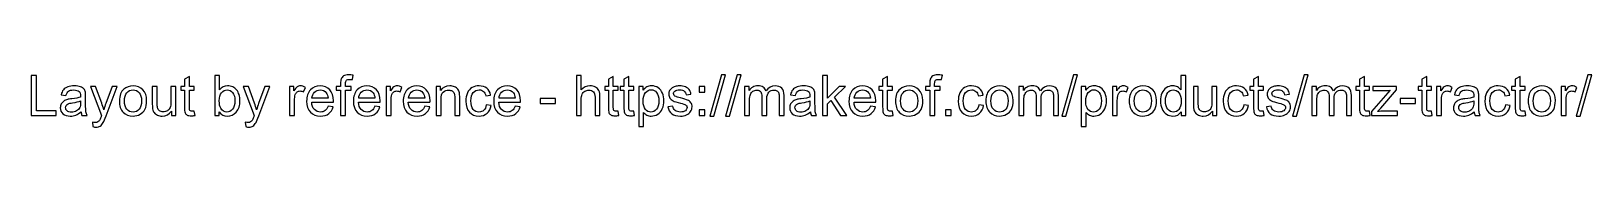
# Model space of a CAD drawing. Header units: millimetres. Extents: x -94 to 99, y 47 to 54.
import ezdxf

# ---------------------------------------------------------------- set-up
doc = ezdxf.new("R2010")
doc.units = ezdxf.units.MM
doc.header["$MEASUREMENT"] = 0
doc.layers.add('layer 1', color=7, linetype='Continuous')

msp = doc.modelspace()

# ---------------------------------------------------------------- linework, layer by layer
at = {"layer": 'layer 1', "color": 250}
for points, knots in [([(-93.7159, 48.5124), (-93.7159, 48.5124), (-93.7159, 53.4739), (-93.7159, 53.4739), (-93.7159, 53.4739), (-93.7159, 53.4739), (-93.0576, 53.4739), (-93.0576, 53.4739), (-93.0576, 53.4739), (-93.0576, 53.4739), (-93.0576, 49.0945), (-93.0576, 49.0945), (-93.0576, 49.0945), (-93.0576, 49.0945), (-90.6185, 49.0945), (-90.6185, 49.0945), (-90.6185, 49.0945), (-90.6185, 49.0945), (-90.6185, 48.5124), (-90.6185, 48.5124), (-90.6185, 48.5124), (-90.6185, 48.5124), (-93.7159, 48.5124), (-93.7159, 48.5124)], [0, 0, 0, 0, 0.14285714, 0.14285714, 0.14285714, 0.14285714, 0.28571429, 0.28571429, 0.28571429, 0.28571429, 0.42857143, 0.42857143, 0.42857143, 0.42857143, 0.57142857, 0.57142857, 0.57142857, 0.57142857, 0.71428571, 0.71428571, 0.71428571, 0.71428571, 1, 1, 1, 1]), ([(-87.5614, 48.9628), (-87.7877, 48.7699), (-88.006, 48.6348), (-88.215, 48.5551), (-88.215, 48.5551), (-88.4241, 48.4754), (-88.6481, 48.4362), (-88.8884, 48.4362), (-88.8884, 48.4362), (-89.2833, 48.4362), (-89.5871, 48.532), (-89.7996, 48.7249), (-89.7996, 48.7249), (-90.0121, 48.9166), (-90.1183, 49.1626), (-90.1183, 49.4617), (-90.1183, 49.4617), (-90.1183, 49.6373), (-90.0779, 49.7978), (-89.9982, 49.9433), (-89.9982, 49.9433), (-89.9174, 50.0889), (-89.8123, 50.2044), (-89.6829, 50.2921), (-89.6829, 50.2921), (-89.5524, 50.3799), (-89.4069, 50.4469), (-89.2441, 50.4919), (-89.2441, 50.4919), (-89.124, 50.5231), (-88.9426, 50.5531), (-88.7013, 50.5832), (-88.7013, 50.5832), (-88.2093, 50.6409), (-87.8455, 50.7114), (-87.6133, 50.7922), (-87.6133, 50.7922), (-87.611, 50.8754), (-87.6099, 50.9285), (-87.6099, 50.9504), (-87.6099, 50.9504), (-87.6099, 51.1976), (-87.6676, 51.372), (-87.7831, 51.4736), (-87.7831, 51.4736), (-87.939, 51.611), (-88.1711, 51.6792), (-88.4784, 51.6792), (-88.4784, 51.6792), (-88.7659, 51.6792), (-88.9784, 51.6284), (-89.1147, 51.5279), (-89.1147, 51.5279), (-89.2522, 51.4274), (-89.3526, 51.2496), (-89.4185, 50.9932), (-89.4185, 50.9932), (-89.4185, 50.9932), (-90.0144, 51.0763), (-90.0144, 51.0763), (-90.0144, 51.0763), (-89.9601, 51.3316), (-89.8712, 51.5383), (-89.7465, 51.6954), (-89.7465, 51.6954), (-89.6217, 51.8524), (-89.4416, 51.9725), (-89.206, 52.058), (-89.206, 52.058), (-88.9715, 52.1423), (-88.6978, 52.185), (-88.3883, 52.185), (-88.3883, 52.185), (-88.0811, 52.185), (-87.8304, 52.1492), (-87.6376, 52.0765), (-87.6376, 52.0765), (-87.4459, 52.0037), (-87.3038, 51.9136), (-87.2137, 51.8039), (-87.2137, 51.8039), (-87.1236, 51.6942), (-87.0601, 51.5556), (-87.0232, 51.3881), (-87.0232, 51.3881), (-87.0035, 51.2842), (-86.9931, 51.0971), (-86.9931, 50.828), (-86.9931, 50.828), (-86.9931, 50.828), (-86.9931, 50.0196), (-86.9931, 50.0196), (-86.9931, 50.0196), (-86.9931, 49.4548), (-86.9804, 49.0979), (-86.955, 48.9466), (-86.955, 48.9466), (-86.9308, 48.7954), (-86.88, 48.651), (-86.806, 48.5124), (-86.806, 48.5124), (-86.806, 48.5124), (-87.4436, 48.5124), (-87.4436, 48.5124), (-87.4436, 48.5124), (-87.5048, 48.6406), (-87.544, 48.7907), (-87.5614, 48.9628)], [0, 0, 0, 0, 0.03571429, 0.03571429, 0.03571429, 0.03571429, 0.07142857, 0.07142857, 0.07142857, 0.07142857, 0.10714286, 0.10714286, 0.10714286, 0.10714286, 0.14285714, 0.14285714, 0.14285714, 0.14285714, 0.17857143, 0.17857143, 0.17857143, 0.17857143, 0.21428571, 0.21428571, 0.21428571, 0.21428571, 0.25, 0.25, 0.25, 0.25, 0.28571429, 0.28571429, 0.28571429, 0.28571429, 0.32142857, 0.32142857, 0.32142857, 0.32142857, 0.35714286, 0.35714286, 0.35714286, 0.35714286, 0.39285714, 0.39285714, 0.39285714, 0.39285714, 0.42857143, 0.42857143, 0.42857143, 0.42857143, 0.46428571, 0.46428571, 0.46428571, 0.46428571, 0.5, 0.5, 0.5, 0.5, 0.53571429, 0.53571429, 0.53571429, 0.53571429, 0.57142857, 0.57142857, 0.57142857, 0.57142857, 0.60714286, 0.60714286, 0.60714286, 0.60714286, 0.64285714, 0.64285714, 0.64285714, 0.64285714, 0.67857143, 0.67857143, 0.67857143, 0.67857143, 0.71428571, 0.71428571, 0.71428571, 0.71428571, 0.75, 0.75, 0.75, 0.75, 0.78571429, 0.78571429, 0.78571429, 0.78571429, 0.82142857, 0.82142857, 0.82142857, 0.82142857, 0.85714286, 0.85714286, 0.85714286, 0.85714286, 0.89285714, 0.89285714, 0.89285714, 0.89285714, 0.92857143, 0.92857143, 0.92857143, 0.92857143, 1, 1, 1, 1]), ([(-86.0842, 47.13), (-86.0842, 47.13), (-86.1535, 47.6936), (-86.1535, 47.6936), (-86.1535, 47.6936), (-86.0195, 47.6578), (-85.904, 47.6393), (-85.8047, 47.6393), (-85.8047, 47.6393), (-85.6684, 47.6393), (-85.5598, 47.6624), (-85.479, 47.7074), (-85.479, 47.7074), (-85.397, 47.7525), (-85.33, 47.816), (-85.278, 47.8968), (-85.278, 47.8968), (-85.2399, 47.958), (-85.1776, 48.1093), (-85.0921, 48.3519), (-85.0921, 48.3519), (-85.0805, 48.3854), (-85.0632, 48.435), (-85.0378, 48.5009), (-85.0378, 48.5009), (-85.0378, 48.5009), (-86.4029, 52.1088), (-86.4029, 52.1088), (-86.4029, 52.1088), (-86.4029, 52.1088), (-85.7516, 52.1088), (-85.7516, 52.1088), (-85.7516, 52.1088), (-85.7516, 52.1088), (-85.0009, 50.0323), (-85.0009, 50.0323), (-85.0009, 50.0323), (-84.9027, 49.7701), (-84.8161, 49.4929), (-84.7387, 49.2019), (-84.7387, 49.2019), (-84.6682, 49.4756), (-84.5851, 49.7459), (-84.4881, 50.0115), (-84.4881, 50.0115), (-84.4881, 50.0115), (-83.7212, 52.1088), (-83.7212, 52.1088), (-83.7212, 52.1088), (-83.7212, 52.1088), (-83.1126, 52.1088), (-83.1126, 52.1088), (-83.1126, 52.1088), (-83.1126, 52.1088), (-84.4719, 48.45), (-84.4719, 48.45), (-84.4719, 48.45), (-84.6186, 48.0562), (-84.7329, 47.786), (-84.8149, 47.637), (-84.8149, 47.637), (-84.9235, 47.4372), (-85.0482, 47.2905), (-85.188, 47.1969), (-85.188, 47.1969), (-85.3289, 47.1034), (-85.4963, 47.0572), (-85.6903, 47.0572), (-85.6903, 47.0572), (-85.8081, 47.0572), (-85.9398, 47.0815), (-86.0842, 47.13)], [0, 0, 0, 0, 0.05263158, 0.05263158, 0.05263158, 0.05263158, 0.10526316, 0.10526316, 0.10526316, 0.10526316, 0.15789474, 0.15789474, 0.15789474, 0.15789474, 0.21052632, 0.21052632, 0.21052632, 0.21052632, 0.26315789, 0.26315789, 0.26315789, 0.26315789, 0.31578947, 0.31578947, 0.31578947, 0.31578947, 0.36842105, 0.36842105, 0.36842105, 0.36842105, 0.42105263, 0.42105263, 0.42105263, 0.42105263, 0.47368421, 0.47368421, 0.47368421, 0.47368421, 0.52631579, 0.52631579, 0.52631579, 0.52631579, 0.57894737, 0.57894737, 0.57894737, 0.57894737, 0.63157895, 0.63157895, 0.63157895, 0.63157895, 0.68421053, 0.68421053, 0.68421053, 0.68421053, 0.73684211, 0.73684211, 0.73684211, 0.73684211, 0.78947368, 0.78947368, 0.78947368, 0.78947368, 0.84210526, 0.84210526, 0.84210526, 0.84210526, 0.89473684, 0.89473684, 0.89473684, 0.89473684, 1, 1, 1, 1]), ([(-82.8204, 50.3106), (-82.8204, 50.9747), (-82.6356, 51.4667), (-82.2649, 51.7866), (-82.2649, 51.7866), (-81.9565, 52.0522), (-81.5789, 52.185), (-81.1342, 52.185), (-81.1342, 52.185), (-80.6411, 52.185), (-80.2369, 52.0233), (-79.9227, 51.7), (-79.9227, 51.7), (-79.6098, 51.3777), (-79.4527, 50.9308), (-79.4527, 50.3614), (-79.4527, 50.3614), (-79.4527, 49.8995), (-79.522, 49.5368), (-79.6606, 49.2723), (-79.6606, 49.2723), (-79.7992, 49.0079), (-80.0013, 48.8023), (-80.2669, 48.6556), (-80.2669, 48.6556), (-80.5314, 48.5089), (-80.8213, 48.4362), (-81.1342, 48.4362), (-81.1342, 48.4362), (-81.6378, 48.4362), (-82.0443, 48.5967), (-82.355, 48.9189), (-82.355, 48.9189), (-82.6657, 49.2412), (-82.8204, 49.7054), (-82.8204, 50.3106)], [0, 0, 0, 0, 0.1, 0.1, 0.1, 0.1, 0.2, 0.2, 0.2, 0.2, 0.3, 0.3, 0.3, 0.3, 0.4, 0.4, 0.4, 0.4, 0.5, 0.5, 0.5, 0.5, 0.6, 0.6, 0.6, 0.6, 0.7, 0.7, 0.7, 0.7, 0.8, 0.8, 0.8, 0.8, 1, 1, 1, 1]), ([(-76.3887, 48.5124), (-76.3887, 48.5124), (-76.3887, 49.0471), (-76.3887, 49.0471), (-76.3887, 49.0471), (-76.6681, 48.6394), (-77.047, 48.4362), (-77.5262, 48.4362), (-77.5262, 48.4362), (-77.7376, 48.4362), (-77.9351, 48.4766), (-78.1187, 48.5574), (-78.1187, 48.5574), (-78.3023, 48.6394), (-78.4386, 48.7411), (-78.5276, 48.8635), (-78.5276, 48.8635), (-78.6165, 48.9871), (-78.6789, 49.1372), (-78.7147, 49.3151), (-78.7147, 49.3151), (-78.7389, 49.4352), (-78.7516, 49.6246), (-78.7516, 49.8833), (-78.7516, 49.8833), (-78.7516, 49.8833), (-78.7516, 52.1088), (-78.7516, 52.1088), (-78.7516, 52.1088), (-78.7516, 52.1088), (-78.1418, 52.1088), (-78.1418, 52.1088), (-78.1418, 52.1088), (-78.1418, 52.1088), (-78.1418, 50.1189), (-78.1418, 50.1189), (-78.1418, 50.1189), (-78.1418, 49.8013), (-78.1291, 49.5865), (-78.1049, 49.4768), (-78.1049, 49.4768), (-78.0667, 49.3162), (-77.9859, 49.1915), (-77.8612, 49.1003), (-77.8612, 49.1003), (-77.7376, 49.009), (-77.5851, 48.9628), (-77.4027, 48.9628), (-77.4027, 48.9628), (-77.2202, 48.9628), (-77.0493, 49.009), (-76.8899, 49.1026), (-76.8899, 49.1026), (-76.7305, 49.1961), (-76.6173, 49.3243), (-76.5503, 49.4848), (-76.5503, 49.4848), (-76.4845, 49.6454), (-76.451, 49.8798), (-76.451, 50.1859), (-76.451, 50.1859), (-76.451, 50.1859), (-76.451, 52.1088), (-76.451, 52.1088), (-76.451, 52.1088), (-76.451, 52.1088), (-75.8412, 52.1088), (-75.8412, 52.1088), (-75.8412, 52.1088), (-75.8412, 52.1088), (-75.8412, 48.5124), (-75.8412, 48.5124), (-75.8412, 48.5124), (-75.8412, 48.5124), (-76.3887, 48.5124), (-76.3887, 48.5124)], [0, 0, 0, 0, 0.05, 0.05, 0.05, 0.05, 0.1, 0.1, 0.1, 0.1, 0.15, 0.15, 0.15, 0.15, 0.2, 0.2, 0.2, 0.2, 0.25, 0.25, 0.25, 0.25, 0.3, 0.3, 0.3, 0.3, 0.35, 0.35, 0.35, 0.35, 0.4, 0.4, 0.4, 0.4, 0.45, 0.45, 0.45, 0.45, 0.5, 0.5, 0.5, 0.5, 0.55, 0.55, 0.55, 0.55, 0.6, 0.6, 0.6, 0.6, 0.65, 0.65, 0.65, 0.65, 0.7, 0.7, 0.7, 0.7, 0.75, 0.75, 0.75, 0.75, 0.8, 0.8, 0.8, 0.8, 0.85, 0.85, 0.85, 0.85, 0.9, 0.9, 0.9, 0.9, 1, 1, 1, 1]), ([(-73.5602, 49.0564), (-73.5602, 49.0564), (-73.4771, 48.5182), (-73.4771, 48.5182), (-73.4771, 48.5182), (-73.648, 48.4824), (-73.8016, 48.4639), (-73.9356, 48.4639), (-73.9356, 48.4639), (-74.1562, 48.4639), (-74.3271, 48.4985), (-74.4495, 48.569), (-74.4495, 48.569), (-74.5708, 48.6394), (-74.6562, 48.7307), (-74.7059, 48.845), (-74.7059, 48.845), (-74.7556, 48.9594), (-74.7798, 49.1996), (-74.7798, 49.5657), (-74.7798, 49.5657), (-74.7798, 49.5657), (-74.7798, 51.6376), (-74.7798, 51.6376), (-74.7798, 51.6376), (-74.7798, 51.6376), (-75.2302, 51.6376), (-75.2302, 51.6376), (-75.2302, 51.6376), (-75.2302, 51.6376), (-75.2302, 52.1088), (-75.2302, 52.1088), (-75.2302, 52.1088), (-75.2302, 52.1088), (-74.7798, 52.1088), (-74.7798, 52.1088), (-74.7798, 52.1088), (-74.7798, 52.1088), (-74.7798, 52.9981), (-74.7798, 52.9981), (-74.7798, 52.9981), (-74.7798, 52.9981), (-74.17, 53.3642), (-74.17, 53.3642), (-74.17, 53.3642), (-74.17, 53.3642), (-74.17, 52.1088), (-74.17, 52.1088), (-74.17, 52.1088), (-74.17, 52.1088), (-73.5602, 52.1088), (-73.5602, 52.1088), (-73.5602, 52.1088), (-73.5602, 52.1088), (-73.5602, 51.6376), (-73.5602, 51.6376), (-73.5602, 51.6376), (-73.5602, 51.6376), (-74.17, 51.6376), (-74.17, 51.6376), (-74.17, 51.6376), (-74.17, 51.6376), (-74.17, 49.531), (-74.17, 49.531), (-74.17, 49.531), (-74.17, 49.3566), (-74.1596, 49.2446), (-74.1377, 49.195), (-74.1377, 49.195), (-74.1169, 49.1453), (-74.0822, 49.106), (-74.0337, 49.076), (-74.0337, 49.076), (-73.9852, 49.0471), (-73.9159, 49.0321), (-73.8258, 49.0321), (-73.8258, 49.0321), (-73.7589, 49.0321), (-73.6699, 49.0402), (-73.5602, 49.0564)], [0, 0, 0, 0, 0.04761905, 0.04761905, 0.04761905, 0.04761905, 0.0952381, 0.0952381, 0.0952381, 0.0952381, 0.14285714, 0.14285714, 0.14285714, 0.14285714, 0.19047619, 0.19047619, 0.19047619, 0.19047619, 0.23809524, 0.23809524, 0.23809524, 0.23809524, 0.28571429, 0.28571429, 0.28571429, 0.28571429, 0.33333333, 0.33333333, 0.33333333, 0.33333333, 0.38095238, 0.38095238, 0.38095238, 0.38095238, 0.42857143, 0.42857143, 0.42857143, 0.42857143, 0.47619048, 0.47619048, 0.47619048, 0.47619048, 0.52380952, 0.52380952, 0.52380952, 0.52380952, 0.57142857, 0.57142857, 0.57142857, 0.57142857, 0.61904762, 0.61904762, 0.61904762, 0.61904762, 0.66666667, 0.66666667, 0.66666667, 0.66666667, 0.71428571, 0.71428571, 0.71428571, 0.71428571, 0.76190476, 0.76190476, 0.76190476, 0.76190476, 0.80952381, 0.80952381, 0.80952381, 0.80952381, 0.85714286, 0.85714286, 0.85714286, 0.85714286, 0.9047619, 0.9047619, 0.9047619, 0.9047619, 1, 1, 1, 1]), ([(-70.4721, 48.5124), (-70.4721, 48.5124), (-71.0403, 48.5124), (-71.0403, 48.5124), (-71.0403, 48.5124), (-71.0403, 48.5124), (-71.0403, 53.4739), (-71.0403, 53.4739), (-71.0403, 53.4739), (-71.0403, 53.4739), (-70.4305, 53.4739), (-70.4305, 53.4739), (-70.4305, 53.4739), (-70.4305, 53.4739), (-70.4305, 51.7034), (-70.4305, 51.7034), (-70.4305, 51.7034), (-70.1729, 52.0245), (-69.8449, 52.185), (-69.4453, 52.185), (-69.4453, 52.185), (-69.2248, 52.185), (-69.0146, 52.1411), (-68.8171, 52.0522), (-68.8171, 52.0522), (-68.6196, 51.9633), (-68.4579, 51.8374), (-68.3297, 51.6769), (-68.3297, 51.6769), (-68.2027, 51.5152), (-68.1022, 51.3212), (-68.0306, 51.0936), (-68.0306, 51.0936), (-67.9578, 50.8673), (-67.922, 50.6236), (-67.922, 50.3649), (-67.922, 50.3649), (-67.922, 49.7505), (-68.0745, 49.2746), (-68.3782, 48.9397), (-68.3782, 48.9397), (-68.6831, 48.6036), (-69.0481, 48.4362), (-69.4742, 48.4362), (-69.4742, 48.4362), (-69.8981, 48.4362), (-70.2307, 48.6129), (-70.4721, 48.9651), (-70.4721, 48.9651), (-70.4721, 48.9651), (-70.4721, 48.5124), (-70.4721, 48.5124)], [0, 0, 0, 0, 0.07142857, 0.07142857, 0.07142857, 0.07142857, 0.14285714, 0.14285714, 0.14285714, 0.14285714, 0.21428571, 0.21428571, 0.21428571, 0.21428571, 0.28571429, 0.28571429, 0.28571429, 0.28571429, 0.35714286, 0.35714286, 0.35714286, 0.35714286, 0.42857143, 0.42857143, 0.42857143, 0.42857143, 0.5, 0.5, 0.5, 0.5, 0.57142857, 0.57142857, 0.57142857, 0.57142857, 0.64285714, 0.64285714, 0.64285714, 0.64285714, 0.71428571, 0.71428571, 0.71428571, 0.71428571, 0.78571429, 0.78571429, 0.78571429, 0.78571429, 0.85714286, 0.85714286, 0.85714286, 0.85714286, 1, 1, 1, 1]), ([(-67.2071, 47.13), (-67.2071, 47.13), (-67.2764, 47.6936), (-67.2764, 47.6936), (-67.2764, 47.6936), (-67.1424, 47.6578), (-67.0269, 47.6393), (-66.9276, 47.6393), (-66.9276, 47.6393), (-66.7913, 47.6393), (-66.6827, 47.6624), (-66.6019, 47.7074), (-66.6019, 47.7074), (-66.5199, 47.7525), (-66.4529, 47.816), (-66.4009, 47.8968), (-66.4009, 47.8968), (-66.3628, 47.958), (-66.3005, 48.1093), (-66.215, 48.3519), (-66.215, 48.3519), (-66.2034, 48.3854), (-66.1861, 48.435), (-66.1607, 48.5009), (-66.1607, 48.5009), (-66.1607, 48.5009), (-67.5258, 52.1088), (-67.5258, 52.1088), (-67.5258, 52.1088), (-67.5258, 52.1088), (-66.8745, 52.1088), (-66.8745, 52.1088), (-66.8745, 52.1088), (-66.8745, 52.1088), (-66.1238, 50.0323), (-66.1238, 50.0323), (-66.1238, 50.0323), (-66.0256, 49.7701), (-65.939, 49.4929), (-65.8616, 49.2019), (-65.8616, 49.2019), (-65.7911, 49.4756), (-65.708, 49.7459), (-65.611, 50.0115), (-65.611, 50.0115), (-65.611, 50.0115), (-64.8441, 52.1088), (-64.8441, 52.1088), (-64.8441, 52.1088), (-64.8441, 52.1088), (-64.2355, 52.1088), (-64.2355, 52.1088), (-64.2355, 52.1088), (-64.2355, 52.1088), (-65.5948, 48.45), (-65.5948, 48.45), (-65.5948, 48.45), (-65.7415, 48.0562), (-65.8558, 47.786), (-65.9378, 47.637), (-65.9378, 47.637), (-66.0464, 47.4372), (-66.1711, 47.2905), (-66.3109, 47.1969), (-66.3109, 47.1969), (-66.4518, 47.1034), (-66.6192, 47.0572), (-66.8132, 47.0572), (-66.8132, 47.0572), (-66.931, 47.0572), (-67.0627, 47.0815), (-67.2071, 47.13)], [0, 0, 0, 0, 0.05263158, 0.05263158, 0.05263158, 0.05263158, 0.10526316, 0.10526316, 0.10526316, 0.10526316, 0.15789474, 0.15789474, 0.15789474, 0.15789474, 0.21052632, 0.21052632, 0.21052632, 0.21052632, 0.26315789, 0.26315789, 0.26315789, 0.26315789, 0.31578947, 0.31578947, 0.31578947, 0.31578947, 0.36842105, 0.36842105, 0.36842105, 0.36842105, 0.42105263, 0.42105263, 0.42105263, 0.42105263, 0.47368421, 0.47368421, 0.47368421, 0.47368421, 0.52631579, 0.52631579, 0.52631579, 0.52631579, 0.57894737, 0.57894737, 0.57894737, 0.57894737, 0.63157895, 0.63157895, 0.63157895, 0.63157895, 0.68421053, 0.68421053, 0.68421053, 0.68421053, 0.73684211, 0.73684211, 0.73684211, 0.73684211, 0.78947368, 0.78947368, 0.78947368, 0.78947368, 0.84210526, 0.84210526, 0.84210526, 0.84210526, 0.89473684, 0.89473684, 0.89473684, 0.89473684, 1, 1, 1, 1]), ([(-61.7964, 48.5124), (-61.7964, 48.5124), (-61.7964, 52.1088), (-61.7964, 52.1088), (-61.7964, 52.1088), (-61.7964, 52.1088), (-61.249, 52.1088), (-61.249, 52.1088), (-61.249, 52.1088), (-61.249, 52.1088), (-61.249, 51.5579), (-61.249, 51.5579), (-61.249, 51.5579), (-61.1092, 51.8132), (-60.9799, 51.9818), (-60.8609, 52.0626), (-60.8609, 52.0626), (-60.7419, 52.1446), (-60.6114, 52.185), (-60.4694, 52.185), (-60.4694, 52.185), (-60.2638, 52.185), (-60.0548, 52.1204), (-59.8423, 51.9922), (-59.8423, 51.9922), (-59.8423, 51.9922), (-60.0594, 51.4297), (-60.0594, 51.4297), (-60.0594, 51.4297), (-60.2072, 51.5129), (-60.355, 51.5545), (-60.5029, 51.5545), (-60.5029, 51.5545), (-60.6357, 51.5545), (-60.7546, 51.514), (-60.8597, 51.4343), (-60.8597, 51.4343), (-60.9648, 51.3546), (-61.0399, 51.2438), (-61.085, 51.1017), (-61.085, 51.1017), (-61.1531, 50.8858), (-61.1866, 50.649), (-61.1866, 50.3914), (-61.1866, 50.3914), (-61.1866, 50.3914), (-61.1866, 48.5124), (-61.1866, 48.5124), (-61.1866, 48.5124), (-61.1866, 48.5124), (-61.7964, 48.5124), (-61.7964, 48.5124)], [0, 0, 0, 0, 0.07142857, 0.07142857, 0.07142857, 0.07142857, 0.14285714, 0.14285714, 0.14285714, 0.14285714, 0.21428571, 0.21428571, 0.21428571, 0.21428571, 0.28571429, 0.28571429, 0.28571429, 0.28571429, 0.35714286, 0.35714286, 0.35714286, 0.35714286, 0.42857143, 0.42857143, 0.42857143, 0.42857143, 0.5, 0.5, 0.5, 0.5, 0.57142857, 0.57142857, 0.57142857, 0.57142857, 0.64285714, 0.64285714, 0.64285714, 0.64285714, 0.71428571, 0.71428571, 0.71428571, 0.71428571, 0.78571429, 0.78571429, 0.78571429, 0.78571429, 0.85714286, 0.85714286, 0.85714286, 0.85714286, 1, 1, 1, 1]), ([(-57.0289, 49.6766), (-57.0289, 49.6766), (-56.3983, 49.5934), (-56.3983, 49.5934), (-56.3983, 49.5934), (-56.4965, 49.2273), (-56.6801, 48.942), (-56.9481, 48.7399), (-56.9481, 48.7399), (-57.216, 48.5378), (-57.5579, 48.4362), (-57.9748, 48.4362), (-57.9748, 48.4362), (-58.4991, 48.4362), (-58.9149, 48.5979), (-59.2221, 48.9212), (-59.2221, 48.9212), (-59.5293, 49.2435), (-59.6829, 49.6973), (-59.6829, 50.2806), (-59.6829, 50.2806), (-59.6829, 50.8834), (-59.5281, 51.3523), (-59.2175, 51.685), (-59.2175, 51.685), (-58.9068, 52.0187), (-58.5037, 52.185), (-58.0083, 52.185), (-58.0083, 52.185), (-57.529, 52.185), (-57.1375, 52.0222), (-56.8337, 51.6954), (-56.8337, 51.6954), (-56.53, 51.3685), (-56.3775, 50.9089), (-56.3775, 50.3164), (-56.3775, 50.3164), (-56.3775, 50.2806), (-56.3787, 50.2263), (-56.381, 50.1547), (-56.381, 50.1547), (-56.381, 50.1547), (-59.0593, 50.1547), (-59.0593, 50.1547), (-59.0593, 50.1547), (-59.0362, 49.7609), (-58.9253, 49.4583), (-58.7243, 49.2492), (-58.7243, 49.2492), (-58.5245, 49.0402), (-58.2739, 48.9351), (-57.9748, 48.9351), (-57.9748, 48.9351), (-57.7519, 48.9351), (-57.5613, 48.994), (-57.4043, 49.1118), (-57.4043, 49.1118), (-57.246, 49.2296), (-57.1213, 49.4179), (-57.0289, 49.6766)], [0, 0, 0, 0, 0.0625, 0.0625, 0.0625, 0.0625, 0.125, 0.125, 0.125, 0.125, 0.1875, 0.1875, 0.1875, 0.1875, 0.25, 0.25, 0.25, 0.25, 0.3125, 0.3125, 0.3125, 0.3125, 0.375, 0.375, 0.375, 0.375, 0.4375, 0.4375, 0.4375, 0.4375, 0.5, 0.5, 0.5, 0.5, 0.5625, 0.5625, 0.5625, 0.5625, 0.625, 0.625, 0.625, 0.625, 0.6875, 0.6875, 0.6875, 0.6875, 0.75, 0.75, 0.75, 0.75, 0.8125, 0.8125, 0.8125, 0.8125, 0.875, 0.875, 0.875, 0.875, 1, 1, 1, 1]), ([(-55.4824, 48.5124), (-55.4824, 48.5124), (-55.4824, 51.6376), (-55.4824, 51.6376), (-55.4824, 51.6376), (-55.4824, 51.6376), (-56.0229, 51.6376), (-56.0229, 51.6376), (-56.0229, 51.6376), (-56.0229, 51.6376), (-56.0229, 52.1088), (-56.0229, 52.1088), (-56.0229, 52.1088), (-56.0229, 52.1088), (-55.4824, 52.1088), (-55.4824, 52.1088), (-55.4824, 52.1088), (-55.4824, 52.1088), (-55.4824, 52.4899), (-55.4824, 52.4899), (-55.4824, 52.4899), (-55.4824, 52.7313), (-55.4616, 52.9103), (-55.4189, 53.027), (-55.4189, 53.027), (-55.36, 53.184), (-55.2584, 53.3122), (-55.1106, 53.4104), (-55.1106, 53.4104), (-54.9639, 53.5086), (-54.7571, 53.5571), (-54.4915, 53.5571), (-54.4915, 53.5571), (-54.3194, 53.5571), (-54.13, 53.5363), (-53.9221, 53.4959), (-53.9221, 53.4959), (-53.9221, 53.4959), (-54.0134, 52.9623), (-54.0134, 52.9623), (-54.0134, 52.9623), (-54.1404, 52.9842), (-54.2594, 52.9958), (-54.3726, 52.9958), (-54.3726, 52.9958), (-54.5573, 52.9958), (-54.6879, 52.9565), (-54.7652, 52.878), (-54.7652, 52.878), (-54.8415, 52.7995), (-54.8796, 52.6528), (-54.8796, 52.438), (-54.8796, 52.438), (-54.8796, 52.438), (-54.8796, 52.1088), (-54.8796, 52.1088), (-54.8796, 52.1088), (-54.8796, 52.1088), (-54.1797, 52.1088), (-54.1797, 52.1088), (-54.1797, 52.1088), (-54.1797, 52.1088), (-54.1797, 51.6376), (-54.1797, 51.6376), (-54.1797, 51.6376), (-54.1797, 51.6376), (-54.8726, 51.6376), (-54.8726, 51.6376), (-54.8726, 51.6376), (-54.8726, 51.6376), (-54.8726, 48.5124), (-54.8726, 48.5124), (-54.8726, 48.5124), (-54.8726, 48.5124), (-55.4824, 48.5124), (-55.4824, 48.5124)], [0, 0, 0, 0, 0.05, 0.05, 0.05, 0.05, 0.1, 0.1, 0.1, 0.1, 0.15, 0.15, 0.15, 0.15, 0.2, 0.2, 0.2, 0.2, 0.25, 0.25, 0.25, 0.25, 0.3, 0.3, 0.3, 0.3, 0.35, 0.35, 0.35, 0.35, 0.4, 0.4, 0.4, 0.4, 0.45, 0.45, 0.45, 0.45, 0.5, 0.5, 0.5, 0.5, 0.55, 0.55, 0.55, 0.55, 0.6, 0.6, 0.6, 0.6, 0.65, 0.65, 0.65, 0.65, 0.7, 0.7, 0.7, 0.7, 0.75, 0.75, 0.75, 0.75, 0.8, 0.8, 0.8, 0.8, 0.85, 0.85, 0.85, 0.85, 0.9, 0.9, 0.9, 0.9, 1, 1, 1, 1]), ([(-51.2497, 49.6766), (-51.2497, 49.6766), (-50.6191, 49.5934), (-50.6191, 49.5934), (-50.6191, 49.5934), (-50.7173, 49.2273), (-50.9009, 48.942), (-51.1689, 48.7399), (-51.1689, 48.7399), (-51.4368, 48.5378), (-51.7787, 48.4362), (-52.1956, 48.4362), (-52.1956, 48.4362), (-52.7199, 48.4362), (-53.1357, 48.5979), (-53.4429, 48.9212), (-53.4429, 48.9212), (-53.7501, 49.2435), (-53.9037, 49.6973), (-53.9037, 50.2806), (-53.9037, 50.2806), (-53.9037, 50.8834), (-53.7489, 51.3523), (-53.4383, 51.685), (-53.4383, 51.685), (-53.1276, 52.0187), (-52.7245, 52.185), (-52.2291, 52.185), (-52.2291, 52.185), (-51.7498, 52.185), (-51.3583, 52.0222), (-51.0545, 51.6954), (-51.0545, 51.6954), (-50.7508, 51.3685), (-50.5983, 50.9089), (-50.5983, 50.3164), (-50.5983, 50.3164), (-50.5983, 50.2806), (-50.5995, 50.2263), (-50.6018, 50.1547), (-50.6018, 50.1547), (-50.6018, 50.1547), (-53.2801, 50.1547), (-53.2801, 50.1547), (-53.2801, 50.1547), (-53.257, 49.7609), (-53.1461, 49.4583), (-52.9451, 49.2492), (-52.9451, 49.2492), (-52.7453, 49.0402), (-52.4947, 48.9351), (-52.1956, 48.9351), (-52.1956, 48.9351), (-51.9727, 48.9351), (-51.7821, 48.994), (-51.6251, 49.1118), (-51.6251, 49.1118), (-51.4668, 49.2296), (-51.3421, 49.4179), (-51.2497, 49.6766)], [0, 0, 0, 0, 0.0625, 0.0625, 0.0625, 0.0625, 0.125, 0.125, 0.125, 0.125, 0.1875, 0.1875, 0.1875, 0.1875, 0.25, 0.25, 0.25, 0.25, 0.3125, 0.3125, 0.3125, 0.3125, 0.375, 0.375, 0.375, 0.375, 0.4375, 0.4375, 0.4375, 0.4375, 0.5, 0.5, 0.5, 0.5, 0.5625, 0.5625, 0.5625, 0.5625, 0.625, 0.625, 0.625, 0.625, 0.6875, 0.6875, 0.6875, 0.6875, 0.75, 0.75, 0.75, 0.75, 0.8125, 0.8125, 0.8125, 0.8125, 0.875, 0.875, 0.875, 0.875, 1, 1, 1, 1]), ([(-49.8557, 48.5124), (-49.8557, 48.5124), (-49.8557, 52.1088), (-49.8557, 52.1088), (-49.8557, 52.1088), (-49.8557, 52.1088), (-49.3083, 52.1088), (-49.3083, 52.1088), (-49.3083, 52.1088), (-49.3083, 52.1088), (-49.3083, 51.5579), (-49.3083, 51.5579), (-49.3083, 51.5579), (-49.1685, 51.8132), (-49.0392, 51.9818), (-48.9202, 52.0626), (-48.9202, 52.0626), (-48.8012, 52.1446), (-48.6707, 52.185), (-48.5287, 52.185), (-48.5287, 52.185), (-48.3231, 52.185), (-48.1141, 52.1204), (-47.9016, 51.9922), (-47.9016, 51.9922), (-47.9016, 51.9922), (-48.1187, 51.4297), (-48.1187, 51.4297), (-48.1187, 51.4297), (-48.2665, 51.5129), (-48.4143, 51.5545), (-48.5622, 51.5545), (-48.5622, 51.5545), (-48.695, 51.5545), (-48.8139, 51.514), (-48.919, 51.4343), (-48.919, 51.4343), (-49.0241, 51.3546), (-49.0992, 51.2438), (-49.1443, 51.1017), (-49.1443, 51.1017), (-49.2124, 50.8858), (-49.2459, 50.649), (-49.2459, 50.3914), (-49.2459, 50.3914), (-49.2459, 50.3914), (-49.2459, 48.5124), (-49.2459, 48.5124), (-49.2459, 48.5124), (-49.2459, 48.5124), (-49.8557, 48.5124), (-49.8557, 48.5124)], [0, 0, 0, 0, 0.07142857, 0.07142857, 0.07142857, 0.07142857, 0.14285714, 0.14285714, 0.14285714, 0.14285714, 0.21428571, 0.21428571, 0.21428571, 0.21428571, 0.28571429, 0.28571429, 0.28571429, 0.28571429, 0.35714286, 0.35714286, 0.35714286, 0.35714286, 0.42857143, 0.42857143, 0.42857143, 0.42857143, 0.5, 0.5, 0.5, 0.5, 0.57142857, 0.57142857, 0.57142857, 0.57142857, 0.64285714, 0.64285714, 0.64285714, 0.64285714, 0.71428571, 0.71428571, 0.71428571, 0.71428571, 0.78571429, 0.78571429, 0.78571429, 0.78571429, 0.85714286, 0.85714286, 0.85714286, 0.85714286, 1, 1, 1, 1]), ([(-45.0882, 49.6766), (-45.0882, 49.6766), (-44.4576, 49.5934), (-44.4576, 49.5934), (-44.4576, 49.5934), (-44.5558, 49.2273), (-44.7394, 48.942), (-45.0074, 48.7399), (-45.0074, 48.7399), (-45.2753, 48.5378), (-45.6172, 48.4362), (-46.0341, 48.4362), (-46.0341, 48.4362), (-46.5584, 48.4362), (-46.9742, 48.5979), (-47.2814, 48.9212), (-47.2814, 48.9212), (-47.5886, 49.2435), (-47.7422, 49.6973), (-47.7422, 50.2806), (-47.7422, 50.2806), (-47.7422, 50.8834), (-47.5874, 51.3523), (-47.2768, 51.685), (-47.2768, 51.685), (-46.9661, 52.0187), (-46.563, 52.185), (-46.0676, 52.185), (-46.0676, 52.185), (-45.5883, 52.185), (-45.1968, 52.0222), (-44.893, 51.6954), (-44.893, 51.6954), (-44.5893, 51.3685), (-44.4368, 50.9089), (-44.4368, 50.3164), (-44.4368, 50.3164), (-44.4368, 50.2806), (-44.438, 50.2263), (-44.4403, 50.1547), (-44.4403, 50.1547), (-44.4403, 50.1547), (-47.1186, 50.1547), (-47.1186, 50.1547), (-47.1186, 50.1547), (-47.0955, 49.7609), (-46.9846, 49.4583), (-46.7836, 49.2492), (-46.7836, 49.2492), (-46.5838, 49.0402), (-46.3332, 48.9351), (-46.0341, 48.9351), (-46.0341, 48.9351), (-45.8112, 48.9351), (-45.6206, 48.994), (-45.4636, 49.1118), (-45.4636, 49.1118), (-45.3053, 49.2296), (-45.1806, 49.4179), (-45.0882, 49.6766)], [0, 0, 0, 0, 0.0625, 0.0625, 0.0625, 0.0625, 0.125, 0.125, 0.125, 0.125, 0.1875, 0.1875, 0.1875, 0.1875, 0.25, 0.25, 0.25, 0.25, 0.3125, 0.3125, 0.3125, 0.3125, 0.375, 0.375, 0.375, 0.375, 0.4375, 0.4375, 0.4375, 0.4375, 0.5, 0.5, 0.5, 0.5, 0.5625, 0.5625, 0.5625, 0.5625, 0.625, 0.625, 0.625, 0.625, 0.6875, 0.6875, 0.6875, 0.6875, 0.75, 0.75, 0.75, 0.75, 0.8125, 0.8125, 0.8125, 0.8125, 0.875, 0.875, 0.875, 0.875, 1, 1, 1, 1]), ([(-43.6873, 48.5124), (-43.6873, 48.5124), (-43.6873, 52.1088), (-43.6873, 52.1088), (-43.6873, 52.1088), (-43.6873, 52.1088), (-43.1398, 52.1088), (-43.1398, 52.1088), (-43.1398, 52.1088), (-43.1398, 52.1088), (-43.1398, 51.5983), (-43.1398, 51.5983), (-43.1398, 51.5983), (-42.8765, 51.9899), (-42.4954, 52.185), (-41.9976, 52.185), (-41.9976, 52.185), (-41.7805, 52.185), (-41.5818, 52.1458), (-41.4005, 52.0684), (-41.4005, 52.0684), (-41.2192, 51.991), (-41.0829, 51.8882), (-40.9928, 51.7623), (-40.9928, 51.7623), (-40.9027, 51.6364), (-40.8392, 51.4863), (-40.8034, 51.3131), (-40.8034, 51.3131), (-40.7815, 51.1999), (-40.7699, 51.0024), (-40.7699, 50.7206), (-40.7699, 50.7206), (-40.7699, 50.7206), (-40.7699, 48.5124), (-40.7699, 48.5124), (-40.7699, 48.5124), (-40.7699, 48.5124), (-41.3797, 48.5124), (-41.3797, 48.5124), (-41.3797, 48.5124), (-41.3797, 48.5124), (-41.3797, 50.6975), (-41.3797, 50.6975), (-41.3797, 50.6975), (-41.3797, 50.9458), (-41.4028, 51.1318), (-41.4502, 51.2542), (-41.4502, 51.2542), (-41.4975, 51.3766), (-41.5818, 51.4748), (-41.702, 51.5487), (-41.702, 51.5487), (-41.8221, 51.6214), (-41.9641, 51.6584), (-42.1258, 51.6584), (-42.1258, 51.6584), (-42.3845, 51.6584), (-42.6074, 51.5764), (-42.7957, 51.4112), (-42.7957, 51.4112), (-42.9839, 51.2472), (-43.0775, 50.9343), (-43.0775, 50.4746), (-43.0775, 50.4746), (-43.0775, 50.4746), (-43.0775, 48.5124), (-43.0775, 48.5124), (-43.0775, 48.5124), (-43.0775, 48.5124), (-43.6873, 48.5124), (-43.6873, 48.5124)], [0, 0, 0, 0, 0.05263158, 0.05263158, 0.05263158, 0.05263158, 0.10526316, 0.10526316, 0.10526316, 0.10526316, 0.15789474, 0.15789474, 0.15789474, 0.15789474, 0.21052632, 0.21052632, 0.21052632, 0.21052632, 0.26315789, 0.26315789, 0.26315789, 0.26315789, 0.31578947, 0.31578947, 0.31578947, 0.31578947, 0.36842105, 0.36842105, 0.36842105, 0.36842105, 0.42105263, 0.42105263, 0.42105263, 0.42105263, 0.47368421, 0.47368421, 0.47368421, 0.47368421, 0.52631579, 0.52631579, 0.52631579, 0.52631579, 0.57894737, 0.57894737, 0.57894737, 0.57894737, 0.63157895, 0.63157895, 0.63157895, 0.63157895, 0.68421053, 0.68421053, 0.68421053, 0.68421053, 0.73684211, 0.73684211, 0.73684211, 0.73684211, 0.78947368, 0.78947368, 0.78947368, 0.78947368, 0.84210526, 0.84210526, 0.84210526, 0.84210526, 0.89473684, 0.89473684, 0.89473684, 0.89473684, 1, 1, 1, 1]), ([(-37.4842, 49.829), (-37.4842, 49.829), (-36.8882, 49.7459), (-36.8882, 49.7459), (-36.8882, 49.7459), (-36.954, 49.3359), (-37.1204, 49.0159), (-37.3894, 48.7838), (-37.3894, 48.7838), (-37.6585, 48.5517), (-37.99, 48.4362), (-38.3815, 48.4362), (-38.3815, 48.4362), (-38.8724, 48.4362), (-39.2673, 48.5967), (-39.5653, 48.9178), (-39.5653, 48.9178), (-39.8644, 49.2388), (-40.0134, 49.6985), (-40.0134, 50.2967), (-40.0134, 50.2967), (-40.0134, 50.6848), (-39.9487, 51.0232), (-39.8205, 51.3142), (-39.8205, 51.3142), (-39.6924, 51.6041), (-39.4972, 51.8224), (-39.2339, 51.9668), (-39.2339, 51.9668), (-38.9717, 52.1123), (-38.6864, 52.185), (-38.3769, 52.185), (-38.3769, 52.185), (-37.9877, 52.185), (-37.6678, 52.0869), (-37.4206, 51.8894), (-37.4206, 51.8894), (-37.1723, 51.6919), (-37.0129, 51.4112), (-36.9437, 51.0486), (-36.9437, 51.0486), (-36.9437, 51.0486), (-37.5327, 50.9585), (-37.5327, 50.9585), (-37.5327, 50.9585), (-37.5892, 51.1999), (-37.6886, 51.3812), (-37.8329, 51.5036), (-37.8329, 51.5036), (-37.9761, 51.6249), (-38.1494, 51.6861), (-38.3526, 51.6861), (-38.3526, 51.6861), (-38.6599, 51.6861), (-38.9093, 51.5764), (-39.1022, 51.357), (-39.1022, 51.357), (-39.2939, 51.1364), (-39.3898, 50.7899), (-39.3898, 50.3141), (-39.3898, 50.3141), (-39.3898, 49.8313), (-39.2974, 49.4814), (-39.1126, 49.2631), (-39.1126, 49.2631), (-38.9266, 49.0448), (-38.6853, 48.9351), (-38.3885, 48.9351), (-38.3885, 48.9351), (-38.1482, 48.9351), (-37.9484, 49.0079), (-37.7891, 49.1545), (-37.7891, 49.1545), (-37.6285, 49.3001), (-37.5269, 49.5253), (-37.4842, 49.829)], [0, 0, 0, 0, 0.05, 0.05, 0.05, 0.05, 0.1, 0.1, 0.1, 0.1, 0.15, 0.15, 0.15, 0.15, 0.2, 0.2, 0.2, 0.2, 0.25, 0.25, 0.25, 0.25, 0.3, 0.3, 0.3, 0.3, 0.35, 0.35, 0.35, 0.35, 0.4, 0.4, 0.4, 0.4, 0.45, 0.45, 0.45, 0.45, 0.5, 0.5, 0.5, 0.5, 0.55, 0.55, 0.55, 0.55, 0.6, 0.6, 0.6, 0.6, 0.65, 0.65, 0.65, 0.65, 0.7, 0.7, 0.7, 0.7, 0.75, 0.75, 0.75, 0.75, 0.8, 0.8, 0.8, 0.8, 0.85, 0.85, 0.85, 0.85, 0.9, 0.9, 0.9, 0.9, 1, 1, 1, 1]), ([(-33.9155, 49.6766), (-33.9155, 49.6766), (-33.2849, 49.5934), (-33.2849, 49.5934), (-33.2849, 49.5934), (-33.3831, 49.2273), (-33.5667, 48.942), (-33.8347, 48.7399), (-33.8347, 48.7399), (-34.1026, 48.5378), (-34.4445, 48.4362), (-34.8614, 48.4362), (-34.8614, 48.4362), (-35.3857, 48.4362), (-35.8015, 48.5979), (-36.1087, 48.9212), (-36.1087, 48.9212), (-36.4159, 49.2435), (-36.5695, 49.6973), (-36.5695, 50.2806), (-36.5695, 50.2806), (-36.5695, 50.8834), (-36.4147, 51.3523), (-36.1041, 51.685), (-36.1041, 51.685), (-35.7934, 52.0187), (-35.3903, 52.185), (-34.8949, 52.185), (-34.8949, 52.185), (-34.4156, 52.185), (-34.0241, 52.0222), (-33.7203, 51.6954), (-33.7203, 51.6954), (-33.4166, 51.3685), (-33.2641, 50.9089), (-33.2641, 50.3164), (-33.2641, 50.3164), (-33.2641, 50.2806), (-33.2653, 50.2263), (-33.2676, 50.1547), (-33.2676, 50.1547), (-33.2676, 50.1547), (-35.9459, 50.1547), (-35.9459, 50.1547), (-35.9459, 50.1547), (-35.9228, 49.7609), (-35.8119, 49.4583), (-35.6109, 49.2492), (-35.6109, 49.2492), (-35.4111, 49.0402), (-35.1605, 48.9351), (-34.8614, 48.9351), (-34.8614, 48.9351), (-34.6385, 48.9351), (-34.4479, 48.994), (-34.2909, 49.1118), (-34.2909, 49.1118), (-34.1326, 49.2296), (-34.0079, 49.4179), (-33.9155, 49.6766)], [0, 0, 0, 0, 0.0625, 0.0625, 0.0625, 0.0625, 0.125, 0.125, 0.125, 0.125, 0.1875, 0.1875, 0.1875, 0.1875, 0.25, 0.25, 0.25, 0.25, 0.3125, 0.3125, 0.3125, 0.3125, 0.375, 0.375, 0.375, 0.375, 0.4375, 0.4375, 0.4375, 0.4375, 0.5, 0.5, 0.5, 0.5, 0.5625, 0.5625, 0.5625, 0.5625, 0.625, 0.625, 0.625, 0.625, 0.6875, 0.6875, 0.6875, 0.6875, 0.75, 0.75, 0.75, 0.75, 0.8125, 0.8125, 0.8125, 0.8125, 0.875, 0.875, 0.875, 0.875, 1, 1, 1, 1]), ([(-26.3567, 48.5124), (-26.3567, 48.5124), (-26.3567, 53.4739), (-26.3567, 53.4739), (-26.3567, 53.4739), (-26.3567, 53.4739), (-25.7469, 53.4739), (-25.7469, 53.4739), (-25.7469, 53.4739), (-25.7469, 53.4739), (-25.7469, 51.6884), (-25.7469, 51.6884), (-25.7469, 51.6884), (-25.4639, 52.0199), (-25.107, 52.185), (-24.6751, 52.185), (-24.6751, 52.185), (-24.4106, 52.185), (-24.1808, 52.1331), (-23.9845, 52.028), (-23.9845, 52.028), (-23.7893, 51.9229), (-23.6495, 51.7785), (-23.5652, 51.5937), (-23.5652, 51.5937), (-23.4809, 51.4089), (-23.4393, 51.1398), (-23.4393, 50.7887), (-23.4393, 50.7887), (-23.4393, 50.7887), (-23.4393, 48.5124), (-23.4393, 48.5124), (-23.4393, 48.5124), (-23.4393, 48.5124), (-24.0491, 48.5124), (-24.0491, 48.5124), (-24.0491, 48.5124), (-24.0491, 48.5124), (-24.0491, 50.7864), (-24.0491, 50.7864), (-24.0491, 50.7864), (-24.0491, 51.0902), (-24.115, 51.3119), (-24.2455, 51.4505), (-24.2455, 51.4505), (-24.3771, 51.5891), (-24.5619, 51.6584), (-24.8021, 51.6584), (-24.8021, 51.6584), (-24.9811, 51.6584), (-25.1498, 51.6122), (-25.308, 51.5186), (-25.308, 51.5186), (-25.4662, 51.4251), (-25.5782, 51.2981), (-25.6464, 51.1375), (-25.6464, 51.1375), (-25.7134, 50.9781), (-25.7469, 50.7576), (-25.7469, 50.4758), (-25.7469, 50.4758), (-25.7469, 50.4758), (-25.7469, 48.5124), (-25.7469, 48.5124), (-25.7469, 48.5124), (-25.7469, 48.5124), (-26.3567, 48.5124), (-26.3567, 48.5124)], [0, 0, 0, 0, 0.05555556, 0.05555556, 0.05555556, 0.05555556, 0.11111111, 0.11111111, 0.11111111, 0.11111111, 0.16666667, 0.16666667, 0.16666667, 0.16666667, 0.22222222, 0.22222222, 0.22222222, 0.22222222, 0.27777778, 0.27777778, 0.27777778, 0.27777778, 0.33333333, 0.33333333, 0.33333333, 0.33333333, 0.38888889, 0.38888889, 0.38888889, 0.38888889, 0.44444444, 0.44444444, 0.44444444, 0.44444444, 0.5, 0.5, 0.5, 0.5, 0.55555556, 0.55555556, 0.55555556, 0.55555556, 0.61111111, 0.61111111, 0.61111111, 0.61111111, 0.66666667, 0.66666667, 0.66666667, 0.66666667, 0.72222222, 0.72222222, 0.72222222, 0.72222222, 0.77777778, 0.77777778, 0.77777778, 0.77777778, 0.83333333, 0.83333333, 0.83333333, 0.83333333, 0.88888889, 0.88888889, 0.88888889, 0.88888889, 1, 1, 1, 1]), ([(-21.1791, 49.0564), (-21.1791, 49.0564), (-21.096, 48.5182), (-21.096, 48.5182), (-21.096, 48.5182), (-21.2669, 48.4824), (-21.4205, 48.4639), (-21.5545, 48.4639), (-21.5545, 48.4639), (-21.7751, 48.4639), (-21.946, 48.4985), (-22.0684, 48.569), (-22.0684, 48.569), (-22.1897, 48.6394), (-22.2751, 48.7307), (-22.3248, 48.845), (-22.3248, 48.845), (-22.3745, 48.9594), (-22.3987, 49.1996), (-22.3987, 49.5657), (-22.3987, 49.5657), (-22.3987, 49.5657), (-22.3987, 51.6376), (-22.3987, 51.6376), (-22.3987, 51.6376), (-22.3987, 51.6376), (-22.8491, 51.6376), (-22.8491, 51.6376), (-22.8491, 51.6376), (-22.8491, 51.6376), (-22.8491, 52.1088), (-22.8491, 52.1088), (-22.8491, 52.1088), (-22.8491, 52.1088), (-22.3987, 52.1088), (-22.3987, 52.1088), (-22.3987, 52.1088), (-22.3987, 52.1088), (-22.3987, 52.9981), (-22.3987, 52.9981), (-22.3987, 52.9981), (-22.3987, 52.9981), (-21.7889, 53.3642), (-21.7889, 53.3642), (-21.7889, 53.3642), (-21.7889, 53.3642), (-21.7889, 52.1088), (-21.7889, 52.1088), (-21.7889, 52.1088), (-21.7889, 52.1088), (-21.1791, 52.1088), (-21.1791, 52.1088), (-21.1791, 52.1088), (-21.1791, 52.1088), (-21.1791, 51.6376), (-21.1791, 51.6376), (-21.1791, 51.6376), (-21.1791, 51.6376), (-21.7889, 51.6376), (-21.7889, 51.6376), (-21.7889, 51.6376), (-21.7889, 51.6376), (-21.7889, 49.531), (-21.7889, 49.531), (-21.7889, 49.531), (-21.7889, 49.3566), (-21.7785, 49.2446), (-21.7566, 49.195), (-21.7566, 49.195), (-21.7358, 49.1453), (-21.7011, 49.106), (-21.6526, 49.076), (-21.6526, 49.076), (-21.6041, 49.0471), (-21.5348, 49.0321), (-21.4447, 49.0321), (-21.4447, 49.0321), (-21.3778, 49.0321), (-21.2888, 49.0402), (-21.1791, 49.0564)], [0, 0, 0, 0, 0.04761905, 0.04761905, 0.04761905, 0.04761905, 0.0952381, 0.0952381, 0.0952381, 0.0952381, 0.14285714, 0.14285714, 0.14285714, 0.14285714, 0.19047619, 0.19047619, 0.19047619, 0.19047619, 0.23809524, 0.23809524, 0.23809524, 0.23809524, 0.28571429, 0.28571429, 0.28571429, 0.28571429, 0.33333333, 0.33333333, 0.33333333, 0.33333333, 0.38095238, 0.38095238, 0.38095238, 0.38095238, 0.42857143, 0.42857143, 0.42857143, 0.42857143, 0.47619048, 0.47619048, 0.47619048, 0.47619048, 0.52380952, 0.52380952, 0.52380952, 0.52380952, 0.57142857, 0.57142857, 0.57142857, 0.57142857, 0.61904762, 0.61904762, 0.61904762, 0.61904762, 0.66666667, 0.66666667, 0.66666667, 0.66666667, 0.71428571, 0.71428571, 0.71428571, 0.71428571, 0.76190476, 0.76190476, 0.76190476, 0.76190476, 0.80952381, 0.80952381, 0.80952381, 0.80952381, 0.85714286, 0.85714286, 0.85714286, 0.85714286, 0.9047619, 0.9047619, 0.9047619, 0.9047619, 1, 1, 1, 1]), ([(-19.2539, 49.0564), (-19.2539, 49.0564), (-19.1708, 48.5182), (-19.1708, 48.5182), (-19.1708, 48.5182), (-19.3417, 48.4824), (-19.4953, 48.4639), (-19.6293, 48.4639), (-19.6293, 48.4639), (-19.8499, 48.4639), (-20.0208, 48.4985), (-20.1432, 48.569), (-20.1432, 48.569), (-20.2645, 48.6394), (-20.3499, 48.7307), (-20.3996, 48.845), (-20.3996, 48.845), (-20.4493, 48.9594), (-20.4735, 49.1996), (-20.4735, 49.5657), (-20.4735, 49.5657), (-20.4735, 49.5657), (-20.4735, 51.6376), (-20.4735, 51.6376), (-20.4735, 51.6376), (-20.4735, 51.6376), (-20.9239, 51.6376), (-20.9239, 51.6376), (-20.9239, 51.6376), (-20.9239, 51.6376), (-20.9239, 52.1088), (-20.9239, 52.1088), (-20.9239, 52.1088), (-20.9239, 52.1088), (-20.4735, 52.1088), (-20.4735, 52.1088), (-20.4735, 52.1088), (-20.4735, 52.1088), (-20.4735, 52.9981), (-20.4735, 52.9981), (-20.4735, 52.9981), (-20.4735, 52.9981), (-19.8637, 53.3642), (-19.8637, 53.3642), (-19.8637, 53.3642), (-19.8637, 53.3642), (-19.8637, 52.1088), (-19.8637, 52.1088), (-19.8637, 52.1088), (-19.8637, 52.1088), (-19.2539, 52.1088), (-19.2539, 52.1088), (-19.2539, 52.1088), (-19.2539, 52.1088), (-19.2539, 51.6376), (-19.2539, 51.6376), (-19.2539, 51.6376), (-19.2539, 51.6376), (-19.8637, 51.6376), (-19.8637, 51.6376), (-19.8637, 51.6376), (-19.8637, 51.6376), (-19.8637, 49.531), (-19.8637, 49.531), (-19.8637, 49.531), (-19.8637, 49.3566), (-19.8533, 49.2446), (-19.8314, 49.195), (-19.8314, 49.195), (-19.8106, 49.1453), (-19.7759, 49.106), (-19.7274, 49.076), (-19.7274, 49.076), (-19.6789, 49.0471), (-19.6096, 49.0321), (-19.5195, 49.0321), (-19.5195, 49.0321), (-19.4526, 49.0321), (-19.3636, 49.0402), (-19.2539, 49.0564)], [0, 0, 0, 0, 0.04761905, 0.04761905, 0.04761905, 0.04761905, 0.0952381, 0.0952381, 0.0952381, 0.0952381, 0.14285714, 0.14285714, 0.14285714, 0.14285714, 0.19047619, 0.19047619, 0.19047619, 0.19047619, 0.23809524, 0.23809524, 0.23809524, 0.23809524, 0.28571429, 0.28571429, 0.28571429, 0.28571429, 0.33333333, 0.33333333, 0.33333333, 0.33333333, 0.38095238, 0.38095238, 0.38095238, 0.38095238, 0.42857143, 0.42857143, 0.42857143, 0.42857143, 0.47619048, 0.47619048, 0.47619048, 0.47619048, 0.52380952, 0.52380952, 0.52380952, 0.52380952, 0.57142857, 0.57142857, 0.57142857, 0.57142857, 0.61904762, 0.61904762, 0.61904762, 0.61904762, 0.66666667, 0.66666667, 0.66666667, 0.66666667, 0.71428571, 0.71428571, 0.71428571, 0.71428571, 0.76190476, 0.76190476, 0.76190476, 0.76190476, 0.80952381, 0.80952381, 0.80952381, 0.80952381, 0.85714286, 0.85714286, 0.85714286, 0.85714286, 0.9047619, 0.9047619, 0.9047619, 0.9047619, 1, 1, 1, 1]), ([(-18.6523, 47.1334), (-18.6523, 47.1334), (-18.6523, 52.1088), (-18.6523, 52.1088), (-18.6523, 52.1088), (-18.6523, 52.1088), (-18.0979, 52.1088), (-18.0979, 52.1088), (-18.0979, 52.1088), (-18.0979, 52.1088), (-18.0979, 51.6364), (-18.0979, 51.6364), (-18.0979, 51.6364), (-17.9674, 51.8189), (-17.8196, 51.9564), (-17.6544, 52.0476), (-17.6544, 52.0476), (-17.4904, 52.1388), (-17.2906, 52.185), (-17.0562, 52.185), (-17.0562, 52.185), (-16.749, 52.185), (-16.4787, 52.1065), (-16.2443, 51.9483), (-16.2443, 51.9483), (-16.0098, 51.7912), (-15.8331, 51.5683), (-15.713, 51.2819), (-15.713, 51.2819), (-15.594, 50.9943), (-15.534, 50.6802), (-15.534, 50.3372), (-15.534, 50.3372), (-15.534, 49.9711), (-15.5998, 49.6408), (-15.7315, 49.3462), (-15.7315, 49.3462), (-15.8631, 49.0529), (-16.0548, 48.8277), (-16.3066, 48.6706), (-16.3066, 48.6706), (-16.5572, 48.5147), (-16.8217, 48.4362), (-17.0989, 48.4362), (-17.0989, 48.4362), (-17.3022, 48.4362), (-17.4846, 48.4789), (-17.6452, 48.5644), (-17.6452, 48.5644), (-17.8069, 48.6498), (-17.9385, 48.7572), (-18.0425, 48.8877), (-18.0425, 48.8877), (-18.0425, 48.8877), (-18.0425, 47.1334), (-18.0425, 47.1334), (-18.0425, 47.1334), (-18.0425, 47.1334), (-18.6523, 47.1334), (-18.6523, 47.1334)], [0, 0, 0, 0, 0.0625, 0.0625, 0.0625, 0.0625, 0.125, 0.125, 0.125, 0.125, 0.1875, 0.1875, 0.1875, 0.1875, 0.25, 0.25, 0.25, 0.25, 0.3125, 0.3125, 0.3125, 0.3125, 0.375, 0.375, 0.375, 0.375, 0.4375, 0.4375, 0.4375, 0.4375, 0.5, 0.5, 0.5, 0.5, 0.5625, 0.5625, 0.5625, 0.5625, 0.625, 0.625, 0.625, 0.625, 0.6875, 0.6875, 0.6875, 0.6875, 0.75, 0.75, 0.75, 0.75, 0.8125, 0.8125, 0.8125, 0.8125, 0.875, 0.875, 0.875, 0.875, 1, 1, 1, 1]), ([(-15.0408, 49.5865), (-15.0408, 49.5865), (-14.4379, 49.6835), (-14.4379, 49.6835), (-14.4379, 49.6835), (-14.4044, 49.4421), (-14.3097, 49.2573), (-14.155, 49.128), (-14.155, 49.128), (-14.0002, 48.9998), (-13.7831, 48.9351), (-13.5059, 48.9351), (-13.5059, 48.9351), (-13.2253, 48.9351), (-13.0174, 48.9917), (-12.8811, 49.106), (-12.8811, 49.106), (-12.746, 49.2192), (-12.6778, 49.3532), (-12.6778, 49.5068), (-12.6778, 49.5068), (-12.6778, 49.6442), (-12.739, 49.7528), (-12.8603, 49.8313), (-12.8603, 49.8313), (-12.9458, 49.8856), (-13.1537, 49.9537), (-13.484, 50.038), (-13.484, 50.038), (-13.9298, 50.1501), (-14.2381, 50.2471), (-14.4114, 50.3291), (-14.4114, 50.3291), (-14.5834, 50.4122), (-14.7139, 50.5254), (-14.8029, 50.6709), (-14.8029, 50.6709), (-14.8918, 50.8153), (-14.9368, 50.9758), (-14.9368, 51.1514), (-14.9368, 51.1514), (-14.9368, 51.3119), (-14.8999, 51.4597), (-14.8271, 51.596), (-14.8271, 51.596), (-14.7532, 51.7323), (-14.6539, 51.8455), (-14.528, 51.9356), (-14.528, 51.9356), (-14.4333, 52.0049), (-14.3039, 52.0638), (-14.1411, 52.1123), (-14.1411, 52.1123), (-13.9771, 52.1608), (-13.8027, 52.185), (-13.6156, 52.185), (-13.6156, 52.185), (-13.3338, 52.185), (-13.0867, 52.1446), (-12.8742, 52.0626), (-12.8742, 52.0626), (-12.6605, 51.9818), (-12.5034, 51.8709), (-12.4018, 51.7323), (-12.4018, 51.7323), (-12.3013, 51.5926), (-12.2309, 51.4066), (-12.1928, 51.1733), (-12.1928, 51.1733), (-12.1928, 51.1733), (-12.7887, 51.0902), (-12.7887, 51.0902), (-12.7887, 51.0902), (-12.8153, 51.2773), (-12.8938, 51.4239), (-13.0231, 51.529), (-13.0231, 51.529), (-13.1525, 51.6341), (-13.335, 51.6861), (-13.5717, 51.6861), (-13.5717, 51.6861), (-13.8501, 51.6861), (-14.0499, 51.6399), (-14.1688, 51.5475), (-14.1688, 51.5475), (-14.2878, 51.4551), (-14.3478, 51.3466), (-14.3478, 51.223), (-14.3478, 51.223), (-14.3478, 51.1445), (-14.3236, 51.0729), (-14.2739, 51.0093), (-14.2739, 51.0093), (-14.2243, 50.9447), (-14.1469, 50.8904), (-14.0406, 50.8476), (-14.0406, 50.8476), (-13.9794, 50.8245), (-13.8016, 50.7726), (-13.5036, 50.6917), (-13.5036, 50.6917), (-13.074, 50.5774), (-12.7737, 50.4827), (-12.6028, 50.4099), (-12.6028, 50.4099), (-12.4318, 50.3372), (-12.2979, 50.2298), (-12.2008, 50.0912), (-12.2008, 50.0912), (-12.1027, 49.9514), (-12.0542, 49.7782), (-12.0542, 49.5703), (-12.0542, 49.5703), (-12.0542, 49.3682), (-12.1131, 49.1776), (-12.232, 48.9986), (-12.232, 48.9986), (-12.351, 48.8196), (-12.5219, 48.681), (-12.7448, 48.5828), (-12.7448, 48.5828), (-12.9689, 48.4847), (-13.2218, 48.4362), (-13.5036, 48.4362), (-13.5036, 48.4362), (-13.9702, 48.4362), (-14.327, 48.5332), (-14.5719, 48.7261), (-14.5719, 48.7261), (-14.8167, 48.9201), (-14.9726, 49.2065), (-15.0408, 49.5865)], [0, 0, 0, 0, 0.02941176, 0.02941176, 0.02941176, 0.02941176, 0.05882353, 0.05882353, 0.05882353, 0.05882353, 0.08823529, 0.08823529, 0.08823529, 0.08823529, 0.11764706, 0.11764706, 0.11764706, 0.11764706, 0.14705882, 0.14705882, 0.14705882, 0.14705882, 0.17647059, 0.17647059, 0.17647059, 0.17647059, 0.20588235, 0.20588235, 0.20588235, 0.20588235, 0.23529412, 0.23529412, 0.23529412, 0.23529412, 0.26470588, 0.26470588, 0.26470588, 0.26470588, 0.29411765, 0.29411765, 0.29411765, 0.29411765, 0.32352941, 0.32352941, 0.32352941, 0.32352941, 0.35294118, 0.35294118, 0.35294118, 0.35294118, 0.38235294, 0.38235294, 0.38235294, 0.38235294, 0.41176471, 0.41176471, 0.41176471, 0.41176471, 0.44117647, 0.44117647, 0.44117647, 0.44117647, 0.47058824, 0.47058824, 0.47058824, 0.47058824, 0.5, 0.5, 0.5, 0.5, 0.52941176, 0.52941176, 0.52941176, 0.52941176, 0.55882353, 0.55882353, 0.55882353, 0.55882353, 0.58823529, 0.58823529, 0.58823529, 0.58823529, 0.61764706, 0.61764706, 0.61764706, 0.61764706, 0.64705882, 0.64705882, 0.64705882, 0.64705882, 0.67647059, 0.67647059, 0.67647059, 0.67647059, 0.70588235, 0.70588235, 0.70588235, 0.70588235, 0.73529412, 0.73529412, 0.73529412, 0.73529412, 0.76470588, 0.76470588, 0.76470588, 0.76470588, 0.79411765, 0.79411765, 0.79411765, 0.79411765, 0.82352941, 0.82352941, 0.82352941, 0.82352941, 0.85294118, 0.85294118, 0.85294118, 0.85294118, 0.88235294, 0.88235294, 0.88235294, 0.88235294, 0.91176471, 0.91176471, 0.91176471, 0.91176471, 0.94117647, 0.94117647, 0.94117647, 0.94117647, 1, 1, 1, 1]), ([(-11.1672, 51.4159), (-11.1672, 51.4159), (-11.1672, 52.1088), (-11.1672, 52.1088), (-11.1672, 52.1088), (-11.1672, 52.1088), (-10.4743, 52.1088), (-10.4743, 52.1088), (-10.4743, 52.1088), (-10.4743, 52.1088), (-10.4743, 51.4159), (-10.4743, 51.4159), (-10.4743, 51.4159), (-10.4743, 51.4159), (-11.1672, 51.4159), (-11.1672, 51.4159)], [0, 0, 0, 0, 0.2, 0.2, 0.2, 0.2, 0.4, 0.4, 0.4, 0.4, 0.6, 0.6, 0.6, 0.6, 1, 1, 1, 1]), ([(-9.8657, 48.4292), (-9.8657, 48.4292), (-8.4244, 53.5571), (-8.4244, 53.5571), (-8.4244, 53.5571), (-8.4244, 53.5571), (-7.9335, 53.5571), (-7.9335, 53.5571), (-7.9335, 53.5571), (-7.9335, 53.5571), (-9.3749, 48.4292), (-9.3749, 48.4292), (-9.3749, 48.4292), (-9.3749, 48.4292), (-9.8657, 48.4292), (-9.8657, 48.4292)], [0, 0, 0, 0, 0.2, 0.2, 0.2, 0.2, 0.4, 0.4, 0.4, 0.4, 0.6, 0.6, 0.6, 0.6, 1, 1, 1, 1]), ([(-7.9405, 48.4292), (-7.9405, 48.4292), (-6.4992, 53.5571), (-6.4992, 53.5571), (-6.4992, 53.5571), (-6.4992, 53.5571), (-6.0083, 53.5571), (-6.0083, 53.5571), (-6.0083, 53.5571), (-6.0083, 53.5571), (-7.4497, 48.4292), (-7.4497, 48.4292), (-7.4497, 48.4292), (-7.4497, 48.4292), (-7.9405, 48.4292), (-7.9405, 48.4292)], [0, 0, 0, 0, 0.2, 0.2, 0.2, 0.2, 0.4, 0.4, 0.4, 0.4, 0.6, 0.6, 0.6, 0.6, 1, 1, 1, 1]), ([(-5.558, 48.5124), (-5.558, 48.5124), (-5.558, 52.1088), (-5.558, 52.1088), (-5.558, 52.1088), (-5.558, 52.1088), (-5.0105, 52.1088), (-5.0105, 52.1088), (-5.0105, 52.1088), (-5.0105, 52.1088), (-5.0105, 51.6006), (-5.0105, 51.6006), (-5.0105, 51.6006), (-4.8985, 51.7762), (-4.7484, 51.9182), (-4.5613, 52.0245), (-4.5613, 52.0245), (-4.3742, 52.1319), (-4.1617, 52.185), (-3.9226, 52.185), (-3.9226, 52.185), (-3.657, 52.185), (-3.4387, 52.1296), (-3.2689, 52.0199), (-3.2689, 52.0199), (-3.0991, 51.909), (-2.979, 51.7554), (-2.9097, 51.5568), (-2.9097, 51.5568), (-2.6233, 51.976), (-2.2526, 52.185), (-1.7952, 52.185), (-1.7952, 52.185), (-1.4372, 52.185), (-1.1612, 52.0869), (-0.9695, 51.8894), (-0.9695, 51.8894), (-0.7766, 51.6919), (-0.6796, 51.3881), (-0.6796, 50.9781), (-0.6796, 50.9781), (-0.6796, 50.9781), (-0.6796, 48.5124), (-0.6796, 48.5124), (-0.6796, 48.5124), (-0.6796, 48.5124), (-1.2894, 48.5124), (-1.2894, 48.5124), (-1.2894, 48.5124), (-1.2894, 48.5124), (-1.2894, 50.776), (-1.2894, 50.776), (-1.2894, 50.776), (-1.2894, 51.0186), (-1.3102, 51.1941), (-1.3494, 51.3015), (-1.3494, 51.3015), (-1.3887, 51.4089), (-1.4603, 51.4944), (-1.5654, 51.5602), (-1.5654, 51.5602), (-1.6693, 51.6261), (-1.7918, 51.6584), (-1.9315, 51.6584), (-1.9315, 51.6584), (-2.1856, 51.6584), (-2.3958, 51.5741), (-2.5633, 51.4066), (-2.5633, 51.4066), (-2.7307, 51.238), (-2.8139, 50.9689), (-2.8139, 50.5993), (-2.8139, 50.5993), (-2.8139, 50.5993), (-2.8139, 48.5124), (-2.8139, 48.5124), (-2.8139, 48.5124), (-2.8139, 48.5124), (-3.4237, 48.5124), (-3.4237, 48.5124), (-3.4237, 48.5124), (-3.4237, 48.5124), (-3.4237, 50.8465), (-3.4237, 50.8465), (-3.4237, 50.8465), (-3.4237, 51.1167), (-3.4733, 51.32), (-3.5727, 51.4551), (-3.5727, 51.4551), (-3.672, 51.5903), (-3.8348, 51.6584), (-4.06, 51.6584), (-4.06, 51.6584), (-4.231, 51.6584), (-4.3892, 51.6134), (-4.5347, 51.5233), (-4.5347, 51.5233), (-4.6802, 51.4332), (-4.7853, 51.3015), (-4.8511, 51.1271), (-4.8511, 51.1271), (-4.9158, 50.9539), (-4.9482, 50.7033), (-4.9482, 50.3764), (-4.9482, 50.3764), (-4.9482, 50.3764), (-4.9482, 48.5124), (-4.9482, 48.5124), (-4.9482, 48.5124), (-4.9482, 48.5124), (-5.558, 48.5124), (-5.558, 48.5124)], [0, 0, 0, 0, 0.03448276, 0.03448276, 0.03448276, 0.03448276, 0.06896552, 0.06896552, 0.06896552, 0.06896552, 0.10344828, 0.10344828, 0.10344828, 0.10344828, 0.13793103, 0.13793103, 0.13793103, 0.13793103, 0.17241379, 0.17241379, 0.17241379, 0.17241379, 0.20689655, 0.20689655, 0.20689655, 0.20689655, 0.24137931, 0.24137931, 0.24137931, 0.24137931, 0.27586207, 0.27586207, 0.27586207, 0.27586207, 0.31034483, 0.31034483, 0.31034483, 0.31034483, 0.34482759, 0.34482759, 0.34482759, 0.34482759, 0.37931034, 0.37931034, 0.37931034, 0.37931034, 0.4137931, 0.4137931, 0.4137931, 0.4137931, 0.44827586, 0.44827586, 0.44827586, 0.44827586, 0.48275862, 0.48275862, 0.48275862, 0.48275862, 0.51724138, 0.51724138, 0.51724138, 0.51724138, 0.55172414, 0.55172414, 0.55172414, 0.55172414, 0.5862069, 0.5862069, 0.5862069, 0.5862069, 0.62068966, 0.62068966, 0.62068966, 0.62068966, 0.65517241, 0.65517241, 0.65517241, 0.65517241, 0.68965517, 0.68965517, 0.68965517, 0.68965517, 0.72413793, 0.72413793, 0.72413793, 0.72413793, 0.75862069, 0.75862069, 0.75862069, 0.75862069, 0.79310345, 0.79310345, 0.79310345, 0.79310345, 0.82758621, 0.82758621, 0.82758621, 0.82758621, 0.86206897, 0.86206897, 0.86206897, 0.86206897, 0.89655172, 0.89655172, 0.89655172, 0.89655172, 0.93103448, 0.93103448, 0.93103448, 0.93103448, 1, 1, 1, 1]), ([(2.5634, 48.9628), (2.3371, 48.7699), (2.1188, 48.6348), (1.9098, 48.5551), (1.9098, 48.5551), (1.7007, 48.4754), (1.4767, 48.4362), (1.2364, 48.4362), (1.2364, 48.4362), (0.8415, 48.4362), (0.5377, 48.532), (0.3252, 48.7249), (0.3252, 48.7249), (0.1127, 48.9166), (0.0065, 49.1626), (0.0065, 49.4617), (0.0065, 49.4617), (0.0065, 49.6373), (0.0469, 49.7978), (0.1266, 49.9433), (0.1266, 49.9433), (0.2074, 50.0889), (0.3125, 50.2044), (0.4419, 50.2921), (0.4419, 50.2921), (0.5724, 50.3799), (0.7179, 50.4469), (0.8807, 50.4919), (0.8807, 50.4919), (1.0008, 50.5231), (1.1822, 50.5531), (1.4235, 50.5832), (1.4235, 50.5832), (1.9155, 50.6409), (2.2793, 50.7114), (2.5115, 50.7922), (2.5115, 50.7922), (2.5138, 50.8754), (2.5149, 50.9285), (2.5149, 50.9504), (2.5149, 50.9504), (2.5149, 51.1976), (2.4572, 51.372), (2.3417, 51.4736), (2.3417, 51.4736), (2.1858, 51.611), (1.9537, 51.6792), (1.6464, 51.6792), (1.6464, 51.6792), (1.3589, 51.6792), (1.1464, 51.6284), (1.0101, 51.5279), (1.0101, 51.5279), (0.8726, 51.4274), (0.7722, 51.2496), (0.7063, 50.9932), (0.7063, 50.9932), (0.7063, 50.9932), (0.1104, 51.0763), (0.1104, 51.0763), (0.1104, 51.0763), (0.1647, 51.3316), (0.2536, 51.5383), (0.3783, 51.6954), (0.3783, 51.6954), (0.5031, 51.8524), (0.6832, 51.9725), (0.9188, 52.058), (0.9188, 52.058), (1.1533, 52.1423), (1.427, 52.185), (1.7365, 52.185), (1.7365, 52.185), (2.0437, 52.185), (2.2944, 52.1492), (2.4872, 52.0765), (2.4872, 52.0765), (2.6789, 52.0037), (2.821, 51.9136), (2.9111, 51.8039), (2.9111, 51.8039), (3.0012, 51.6942), (3.0647, 51.5556), (3.1016, 51.3881), (3.1016, 51.3881), (3.1213, 51.2842), (3.1317, 51.0971), (3.1317, 50.828), (3.1317, 50.828), (3.1317, 50.828), (3.1317, 50.0196), (3.1317, 50.0196), (3.1317, 50.0196), (3.1317, 49.4548), (3.1444, 49.0979), (3.1698, 48.9466), (3.1698, 48.9466), (3.194, 48.7954), (3.2448, 48.651), (3.3188, 48.5124), (3.3188, 48.5124), (3.3188, 48.5124), (2.6812, 48.5124), (2.6812, 48.5124), (2.6812, 48.5124), (2.62, 48.6406), (2.5808, 48.7907), (2.5634, 48.9628)], [0, 0, 0, 0, 0.03571429, 0.03571429, 0.03571429, 0.03571429, 0.07142857, 0.07142857, 0.07142857, 0.07142857, 0.10714286, 0.10714286, 0.10714286, 0.10714286, 0.14285714, 0.14285714, 0.14285714, 0.14285714, 0.17857143, 0.17857143, 0.17857143, 0.17857143, 0.21428571, 0.21428571, 0.21428571, 0.21428571, 0.25, 0.25, 0.25, 0.25, 0.28571429, 0.28571429, 0.28571429, 0.28571429, 0.32142857, 0.32142857, 0.32142857, 0.32142857, 0.35714286, 0.35714286, 0.35714286, 0.35714286, 0.39285714, 0.39285714, 0.39285714, 0.39285714, 0.42857143, 0.42857143, 0.42857143, 0.42857143, 0.46428571, 0.46428571, 0.46428571, 0.46428571, 0.5, 0.5, 0.5, 0.5, 0.53571429, 0.53571429, 0.53571429, 0.53571429, 0.57142857, 0.57142857, 0.57142857, 0.57142857, 0.60714286, 0.60714286, 0.60714286, 0.60714286, 0.64285714, 0.64285714, 0.64285714, 0.64285714, 0.67857143, 0.67857143, 0.67857143, 0.67857143, 0.71428571, 0.71428571, 0.71428571, 0.71428571, 0.75, 0.75, 0.75, 0.75, 0.78571429, 0.78571429, 0.78571429, 0.78571429, 0.82142857, 0.82142857, 0.82142857, 0.82142857, 0.85714286, 0.85714286, 0.85714286, 0.85714286, 0.89285714, 0.89285714, 0.89285714, 0.89285714, 0.92857143, 0.92857143, 0.92857143, 0.92857143, 1, 1, 1, 1]), ([(4.0707, 48.5124), (4.0707, 48.5124), (4.0707, 53.4739), (4.0707, 53.4739), (4.0707, 53.4739), (4.0707, 53.4739), (4.6805, 53.4739), (4.6805, 53.4739), (4.6805, 53.4739), (4.6805, 53.4739), (4.6805, 50.6478), (4.6805, 50.6478), (4.6805, 50.6478), (4.6805, 50.6478), (6.1218, 52.1088), (6.1218, 52.1088), (6.1218, 52.1088), (6.1218, 52.1088), (6.9094, 52.1088), (6.9094, 52.1088), (6.9094, 52.1088), (6.9094, 52.1088), (5.5374, 50.7726), (5.5374, 50.7726), (5.5374, 50.7726), (5.5374, 50.7726), (7.048, 48.5124), (7.048, 48.5124), (7.048, 48.5124), (7.048, 48.5124), (6.2973, 48.5124), (6.2973, 48.5124), (6.2973, 48.5124), (6.2973, 48.5124), (5.1032, 50.3499), (5.1032, 50.3499), (5.1032, 50.3499), (5.1032, 50.3499), (4.6805, 49.9387), (4.6805, 49.9387), (4.6805, 49.9387), (4.6805, 49.9387), (4.6805, 48.5124), (4.6805, 48.5124), (4.6805, 48.5124), (4.6805, 48.5124), (4.0707, 48.5124), (4.0707, 48.5124)], [0, 0, 0, 0, 0.07692308, 0.07692308, 0.07692308, 0.07692308, 0.15384615, 0.15384615, 0.15384615, 0.15384615, 0.23076923, 0.23076923, 0.23076923, 0.23076923, 0.30769231, 0.30769231, 0.30769231, 0.30769231, 0.38461538, 0.38461538, 0.38461538, 0.38461538, 0.46153846, 0.46153846, 0.46153846, 0.46153846, 0.53846154, 0.53846154, 0.53846154, 0.53846154, 0.61538462, 0.61538462, 0.61538462, 0.61538462, 0.69230769, 0.69230769, 0.69230769, 0.69230769, 0.76923077, 0.76923077, 0.76923077, 0.76923077, 0.84615385, 0.84615385, 0.84615385, 0.84615385, 1, 1, 1, 1]), ([(9.9861, 49.6766), (9.9861, 49.6766), (10.6167, 49.5934), (10.6167, 49.5934), (10.6167, 49.5934), (10.5185, 49.2273), (10.3349, 48.942), (10.0669, 48.7399), (10.0669, 48.7399), (9.799, 48.5378), (9.4571, 48.4362), (9.0402, 48.4362), (9.0402, 48.4362), (8.5159, 48.4362), (8.1001, 48.5979), (7.7929, 48.9212), (7.7929, 48.9212), (7.4857, 49.2435), (7.3321, 49.6973), (7.3321, 50.2806), (7.3321, 50.2806), (7.3321, 50.8834), (7.4869, 51.3523), (7.7975, 51.685), (7.7975, 51.685), (8.1082, 52.0187), (8.5113, 52.185), (9.0067, 52.185), (9.0067, 52.185), (9.486, 52.185), (9.8775, 52.0222), (10.1813, 51.6954), (10.1813, 51.6954), (10.485, 51.3685), (10.6375, 50.9089), (10.6375, 50.3164), (10.6375, 50.3164), (10.6375, 50.2806), (10.6363, 50.2263), (10.634, 50.1547), (10.634, 50.1547), (10.634, 50.1547), (7.9557, 50.1547), (7.9557, 50.1547), (7.9557, 50.1547), (7.9788, 49.7609), (8.0897, 49.4583), (8.2907, 49.2492), (8.2907, 49.2492), (8.4905, 49.0402), (8.7411, 48.9351), (9.0402, 48.9351), (9.0402, 48.9351), (9.2631, 48.9351), (9.4537, 48.994), (9.6107, 49.1118), (9.6107, 49.1118), (9.769, 49.2296), (9.8937, 49.4179), (9.9861, 49.6766)], [0, 0, 0, 0, 0.0625, 0.0625, 0.0625, 0.0625, 0.125, 0.125, 0.125, 0.125, 0.1875, 0.1875, 0.1875, 0.1875, 0.25, 0.25, 0.25, 0.25, 0.3125, 0.3125, 0.3125, 0.3125, 0.375, 0.375, 0.375, 0.375, 0.4375, 0.4375, 0.4375, 0.4375, 0.5, 0.5, 0.5, 0.5, 0.5625, 0.5625, 0.5625, 0.5625, 0.625, 0.625, 0.625, 0.625, 0.6875, 0.6875, 0.6875, 0.6875, 0.75, 0.75, 0.75, 0.75, 0.8125, 0.8125, 0.8125, 0.8125, 0.875, 0.875, 0.875, 0.875, 1, 1, 1, 1]), ([(12.7106, 49.0564), (12.7106, 49.0564), (12.7937, 48.5182), (12.7937, 48.5182), (12.7937, 48.5182), (12.6228, 48.4824), (12.4692, 48.4639), (12.3352, 48.4639), (12.3352, 48.4639), (12.1146, 48.4639), (11.9437, 48.4985), (11.8213, 48.569), (11.8213, 48.569), (11.7, 48.6394), (11.6146, 48.7307), (11.5649, 48.845), (11.5649, 48.845), (11.5152, 48.9594), (11.491, 49.1996), (11.491, 49.5657), (11.491, 49.5657), (11.491, 49.5657), (11.491, 51.6376), (11.491, 51.6376), (11.491, 51.6376), (11.491, 51.6376), (11.0406, 51.6376), (11.0406, 51.6376), (11.0406, 51.6376), (11.0406, 51.6376), (11.0406, 52.1088), (11.0406, 52.1088), (11.0406, 52.1088), (11.0406, 52.1088), (11.491, 52.1088), (11.491, 52.1088), (11.491, 52.1088), (11.491, 52.1088), (11.491, 52.9981), (11.491, 52.9981), (11.491, 52.9981), (11.491, 52.9981), (12.1008, 53.3642), (12.1008, 53.3642), (12.1008, 53.3642), (12.1008, 53.3642), (12.1008, 52.1088), (12.1008, 52.1088), (12.1008, 52.1088), (12.1008, 52.1088), (12.7106, 52.1088), (12.7106, 52.1088), (12.7106, 52.1088), (12.7106, 52.1088), (12.7106, 51.6376), (12.7106, 51.6376), (12.7106, 51.6376), (12.7106, 51.6376), (12.1008, 51.6376), (12.1008, 51.6376), (12.1008, 51.6376), (12.1008, 51.6376), (12.1008, 49.531), (12.1008, 49.531), (12.1008, 49.531), (12.1008, 49.3566), (12.1112, 49.2446), (12.1331, 49.195), (12.1331, 49.195), (12.1539, 49.1453), (12.1886, 49.106), (12.2371, 49.076), (12.2371, 49.076), (12.2856, 49.0471), (12.3549, 49.0321), (12.445, 49.0321), (12.445, 49.0321), (12.5119, 49.0321), (12.6009, 49.0402), (12.7106, 49.0564)], [0, 0, 0, 0, 0.04761905, 0.04761905, 0.04761905, 0.04761905, 0.0952381, 0.0952381, 0.0952381, 0.0952381, 0.14285714, 0.14285714, 0.14285714, 0.14285714, 0.19047619, 0.19047619, 0.19047619, 0.19047619, 0.23809524, 0.23809524, 0.23809524, 0.23809524, 0.28571429, 0.28571429, 0.28571429, 0.28571429, 0.33333333, 0.33333333, 0.33333333, 0.33333333, 0.38095238, 0.38095238, 0.38095238, 0.38095238, 0.42857143, 0.42857143, 0.42857143, 0.42857143, 0.47619048, 0.47619048, 0.47619048, 0.47619048, 0.52380952, 0.52380952, 0.52380952, 0.52380952, 0.57142857, 0.57142857, 0.57142857, 0.57142857, 0.61904762, 0.61904762, 0.61904762, 0.61904762, 0.66666667, 0.66666667, 0.66666667, 0.66666667, 0.71428571, 0.71428571, 0.71428571, 0.71428571, 0.76190476, 0.76190476, 0.76190476, 0.76190476, 0.80952381, 0.80952381, 0.80952381, 0.80952381, 0.85714286, 0.85714286, 0.85714286, 0.85714286, 0.9047619, 0.9047619, 0.9047619, 0.9047619, 1, 1, 1, 1]), ([(13.0836, 50.3106), (13.0836, 50.9747), (13.2684, 51.4667), (13.6391, 51.7866), (13.6391, 51.7866), (13.9475, 52.0522), (14.3251, 52.185), (14.7698, 52.185), (14.7698, 52.185), (15.2629, 52.185), (15.6671, 52.0233), (15.9813, 51.7), (15.9813, 51.7), (16.2942, 51.3777), (16.4513, 50.9308), (16.4513, 50.3614), (16.4513, 50.3614), (16.4513, 49.8995), (16.382, 49.5368), (16.2434, 49.2723), (16.2434, 49.2723), (16.1048, 49.0079), (15.9027, 48.8023), (15.6371, 48.6556), (15.6371, 48.6556), (15.3726, 48.5089), (15.0827, 48.4362), (14.7698, 48.4362), (14.7698, 48.4362), (14.2662, 48.4362), (13.8597, 48.5967), (13.549, 48.9189), (13.549, 48.9189), (13.2383, 49.2412), (13.0836, 49.7054), (13.0836, 50.3106)], [0, 0, 0, 0, 0.1, 0.1, 0.1, 0.1, 0.2, 0.2, 0.2, 0.2, 0.3, 0.3, 0.3, 0.3, 0.4, 0.4, 0.4, 0.4, 0.5, 0.5, 0.5, 0.5, 0.6, 0.6, 0.6, 0.6, 0.7, 0.7, 0.7, 0.7, 0.8, 0.8, 0.8, 0.8, 1, 1, 1, 1]), ([(17.3118, 48.5124), (17.3118, 48.5124), (17.3118, 51.6376), (17.3118, 51.6376), (17.3118, 51.6376), (17.3118, 51.6376), (16.7713, 51.6376), (16.7713, 51.6376), (16.7713, 51.6376), (16.7713, 51.6376), (16.7713, 52.1088), (16.7713, 52.1088), (16.7713, 52.1088), (16.7713, 52.1088), (17.3118, 52.1088), (17.3118, 52.1088), (17.3118, 52.1088), (17.3118, 52.1088), (17.3118, 52.4899), (17.3118, 52.4899), (17.3118, 52.4899), (17.3118, 52.7313), (17.3326, 52.9103), (17.3753, 53.027), (17.3753, 53.027), (17.4342, 53.184), (17.5358, 53.3122), (17.6836, 53.4104), (17.6836, 53.4104), (17.8303, 53.5086), (18.0371, 53.5571), (18.3027, 53.5571), (18.3027, 53.5571), (18.4748, 53.5571), (18.6642, 53.5363), (18.8721, 53.4959), (18.8721, 53.4959), (18.8721, 53.4959), (18.7808, 52.9623), (18.7808, 52.9623), (18.7808, 52.9623), (18.6538, 52.9842), (18.5348, 52.9958), (18.4216, 52.9958), (18.4216, 52.9958), (18.2369, 52.9958), (18.1063, 52.9565), (18.029, 52.878), (18.029, 52.878), (17.9527, 52.7995), (17.9146, 52.6528), (17.9146, 52.438), (17.9146, 52.438), (17.9146, 52.438), (17.9146, 52.1088), (17.9146, 52.1088), (17.9146, 52.1088), (17.9146, 52.1088), (18.6145, 52.1088), (18.6145, 52.1088), (18.6145, 52.1088), (18.6145, 52.1088), (18.6145, 51.6376), (18.6145, 51.6376), (18.6145, 51.6376), (18.6145, 51.6376), (17.9216, 51.6376), (17.9216, 51.6376), (17.9216, 51.6376), (17.9216, 51.6376), (17.9216, 48.5124), (17.9216, 48.5124), (17.9216, 48.5124), (17.9216, 48.5124), (17.3118, 48.5124), (17.3118, 48.5124)], [0, 0, 0, 0, 0.05, 0.05, 0.05, 0.05, 0.1, 0.1, 0.1, 0.1, 0.15, 0.15, 0.15, 0.15, 0.2, 0.2, 0.2, 0.2, 0.25, 0.25, 0.25, 0.25, 0.3, 0.3, 0.3, 0.3, 0.35, 0.35, 0.35, 0.35, 0.4, 0.4, 0.4, 0.4, 0.45, 0.45, 0.45, 0.45, 0.5, 0.5, 0.5, 0.5, 0.55, 0.55, 0.55, 0.55, 0.6, 0.6, 0.6, 0.6, 0.65, 0.65, 0.65, 0.65, 0.7, 0.7, 0.7, 0.7, 0.75, 0.75, 0.75, 0.75, 0.8, 0.8, 0.8, 0.8, 0.85, 0.85, 0.85, 0.85, 0.9, 0.9, 0.9, 0.9, 1, 1, 1, 1]), ([(23.3657, 49.829), (23.3657, 49.829), (23.9617, 49.7459), (23.9617, 49.7459), (23.9617, 49.7459), (23.8959, 49.3359), (23.7295, 49.0159), (23.4605, 48.7838), (23.4605, 48.7838), (23.1914, 48.5517), (22.8599, 48.4362), (22.4684, 48.4362), (22.4684, 48.4362), (21.9775, 48.4362), (21.5826, 48.5967), (21.2846, 48.9178), (21.2846, 48.9178), (20.9855, 49.2388), (20.8365, 49.6985), (20.8365, 50.2967), (20.8365, 50.2967), (20.8365, 50.6848), (20.9012, 51.0232), (21.0294, 51.3142), (21.0294, 51.3142), (21.1575, 51.6041), (21.3527, 51.8224), (21.616, 51.9668), (21.616, 51.9668), (21.8782, 52.1123), (22.1635, 52.185), (22.473, 52.185), (22.473, 52.185), (22.8622, 52.185), (23.1821, 52.0869), (23.4293, 51.8894), (23.4293, 51.8894), (23.6776, 51.6919), (23.837, 51.4112), (23.9062, 51.0486), (23.9062, 51.0486), (23.9062, 51.0486), (23.3172, 50.9585), (23.3172, 50.9585), (23.3172, 50.9585), (23.2607, 51.1999), (23.1613, 51.3812), (23.017, 51.5036), (23.017, 51.5036), (22.8738, 51.6249), (22.7005, 51.6861), (22.4973, 51.6861), (22.4973, 51.6861), (22.19, 51.6861), (21.9406, 51.5764), (21.7477, 51.357), (21.7477, 51.357), (21.556, 51.1364), (21.4601, 50.7899), (21.4601, 50.3141), (21.4601, 50.3141), (21.4601, 49.8313), (21.5525, 49.4814), (21.7373, 49.2631), (21.7373, 49.2631), (21.9233, 49.0448), (22.1646, 48.9351), (22.4614, 48.9351), (22.4614, 48.9351), (22.7017, 48.9351), (22.9015, 49.0079), (23.0608, 49.1545), (23.0608, 49.1545), (23.2214, 49.3001), (23.323, 49.5253), (23.3657, 49.829)], [0, 0, 0, 0, 0.05, 0.05, 0.05, 0.05, 0.1, 0.1, 0.1, 0.1, 0.15, 0.15, 0.15, 0.15, 0.2, 0.2, 0.2, 0.2, 0.25, 0.25, 0.25, 0.25, 0.3, 0.3, 0.3, 0.3, 0.35, 0.35, 0.35, 0.35, 0.4, 0.4, 0.4, 0.4, 0.45, 0.45, 0.45, 0.45, 0.5, 0.5, 0.5, 0.5, 0.55, 0.55, 0.55, 0.55, 0.6, 0.6, 0.6, 0.6, 0.65, 0.65, 0.65, 0.65, 0.7, 0.7, 0.7, 0.7, 0.75, 0.75, 0.75, 0.75, 0.8, 0.8, 0.8, 0.8, 0.85, 0.85, 0.85, 0.85, 0.9, 0.9, 0.9, 0.9, 1, 1, 1, 1]), ([(24.2527, 50.3106), (24.2527, 50.9747), (24.4375, 51.4667), (24.8082, 51.7866), (24.8082, 51.7866), (25.1166, 52.0522), (25.4942, 52.185), (25.9389, 52.185), (25.9389, 52.185), (26.432, 52.185), (26.8362, 52.0233), (27.1504, 51.7), (27.1504, 51.7), (27.4633, 51.3777), (27.6204, 50.9308), (27.6204, 50.3614), (27.6204, 50.3614), (27.6204, 49.8995), (27.5511, 49.5368), (27.4125, 49.2723), (27.4125, 49.2723), (27.2739, 49.0079), (27.0718, 48.8023), (26.8062, 48.6556), (26.8062, 48.6556), (26.5417, 48.5089), (26.2518, 48.4362), (25.9389, 48.4362), (25.9389, 48.4362), (25.4353, 48.4362), (25.0288, 48.5967), (24.7181, 48.9189), (24.7181, 48.9189), (24.4074, 49.2412), (24.2527, 49.7054), (24.2527, 50.3106)], [0, 0, 0, 0, 0.1, 0.1, 0.1, 0.1, 0.2, 0.2, 0.2, 0.2, 0.3, 0.3, 0.3, 0.3, 0.4, 0.4, 0.4, 0.4, 0.5, 0.5, 0.5, 0.5, 0.6, 0.6, 0.6, 0.6, 0.7, 0.7, 0.7, 0.7, 0.8, 0.8, 0.8, 0.8, 1, 1, 1, 1]), ([(28.3353, 48.5124), (28.3353, 48.5124), (28.3353, 52.1088), (28.3353, 52.1088), (28.3353, 52.1088), (28.3353, 52.1088), (28.8828, 52.1088), (28.8828, 52.1088), (28.8828, 52.1088), (28.8828, 52.1088), (28.8828, 51.6006), (28.8828, 51.6006), (28.8828, 51.6006), (28.9948, 51.7762), (29.1449, 51.9182), (29.332, 52.0245), (29.332, 52.0245), (29.5191, 52.1319), (29.7316, 52.185), (29.9707, 52.185), (29.9707, 52.185), (30.2363, 52.185), (30.4546, 52.1296), (30.6244, 52.0199), (30.6244, 52.0199), (30.7942, 51.909), (30.9143, 51.7554), (30.9836, 51.5568), (30.9836, 51.5568), (31.27, 51.976), (31.6407, 52.185), (32.0981, 52.185), (32.0981, 52.185), (32.4561, 52.185), (32.7321, 52.0869), (32.9238, 51.8894), (32.9238, 51.8894), (33.1167, 51.6919), (33.2137, 51.3881), (33.2137, 50.9781), (33.2137, 50.9781), (33.2137, 50.9781), (33.2137, 48.5124), (33.2137, 48.5124), (33.2137, 48.5124), (33.2137, 48.5124), (32.6039, 48.5124), (32.6039, 48.5124), (32.6039, 48.5124), (32.6039, 48.5124), (32.6039, 50.776), (32.6039, 50.776), (32.6039, 50.776), (32.6039, 51.0186), (32.5831, 51.1941), (32.5439, 51.3015), (32.5439, 51.3015), (32.5046, 51.4089), (32.433, 51.4944), (32.3279, 51.5602), (32.3279, 51.5602), (32.224, 51.6261), (32.1015, 51.6584), (31.9618, 51.6584), (31.9618, 51.6584), (31.7077, 51.6584), (31.4975, 51.5741), (31.33, 51.4066), (31.33, 51.4066), (31.1626, 51.238), (31.0794, 50.9689), (31.0794, 50.5993), (31.0794, 50.5993), (31.0794, 50.5993), (31.0794, 48.5124), (31.0794, 48.5124), (31.0794, 48.5124), (31.0794, 48.5124), (30.4696, 48.5124), (30.4696, 48.5124), (30.4696, 48.5124), (30.4696, 48.5124), (30.4696, 50.8465), (30.4696, 50.8465), (30.4696, 50.8465), (30.4696, 51.1167), (30.42, 51.32), (30.3206, 51.4551), (30.3206, 51.4551), (30.2213, 51.5903), (30.0585, 51.6584), (29.8333, 51.6584), (29.8333, 51.6584), (29.6623, 51.6584), (29.5041, 51.6134), (29.3586, 51.5233), (29.3586, 51.5233), (29.2131, 51.4332), (29.108, 51.3015), (29.0422, 51.1271), (29.0422, 51.1271), (28.9775, 50.9539), (28.9451, 50.7033), (28.9451, 50.3764), (28.9451, 50.3764), (28.9451, 50.3764), (28.9451, 48.5124), (28.9451, 48.5124), (28.9451, 48.5124), (28.9451, 48.5124), (28.3353, 48.5124), (28.3353, 48.5124)], [0, 0, 0, 0, 0.03448276, 0.03448276, 0.03448276, 0.03448276, 0.06896552, 0.06896552, 0.06896552, 0.06896552, 0.10344828, 0.10344828, 0.10344828, 0.10344828, 0.13793103, 0.13793103, 0.13793103, 0.13793103, 0.17241379, 0.17241379, 0.17241379, 0.17241379, 0.20689655, 0.20689655, 0.20689655, 0.20689655, 0.24137931, 0.24137931, 0.24137931, 0.24137931, 0.27586207, 0.27586207, 0.27586207, 0.27586207, 0.31034483, 0.31034483, 0.31034483, 0.31034483, 0.34482759, 0.34482759, 0.34482759, 0.34482759, 0.37931034, 0.37931034, 0.37931034, 0.37931034, 0.4137931, 0.4137931, 0.4137931, 0.4137931, 0.44827586, 0.44827586, 0.44827586, 0.44827586, 0.48275862, 0.48275862, 0.48275862, 0.48275862, 0.51724138, 0.51724138, 0.51724138, 0.51724138, 0.55172414, 0.55172414, 0.55172414, 0.55172414, 0.5862069, 0.5862069, 0.5862069, 0.5862069, 0.62068966, 0.62068966, 0.62068966, 0.62068966, 0.65517241, 0.65517241, 0.65517241, 0.65517241, 0.68965517, 0.68965517, 0.68965517, 0.68965517, 0.72413793, 0.72413793, 0.72413793, 0.72413793, 0.75862069, 0.75862069, 0.75862069, 0.75862069, 0.79310345, 0.79310345, 0.79310345, 0.79310345, 0.82758621, 0.82758621, 0.82758621, 0.82758621, 0.86206897, 0.86206897, 0.86206897, 0.86206897, 0.89655172, 0.89655172, 0.89655172, 0.89655172, 0.93103448, 0.93103448, 0.93103448, 0.93103448, 1, 1, 1, 1]), ([(33.6503, 48.4292), (33.6503, 48.4292), (35.0916, 53.5571), (35.0916, 53.5571), (35.0916, 53.5571), (35.0916, 53.5571), (35.5825, 53.5571), (35.5825, 53.5571), (35.5825, 53.5571), (35.5825, 53.5571), (34.1411, 48.4292), (34.1411, 48.4292), (34.1411, 48.4292), (34.1411, 48.4292), (33.6503, 48.4292), (33.6503, 48.4292)], [0, 0, 0, 0, 0.2, 0.2, 0.2, 0.2, 0.4, 0.4, 0.4, 0.4, 0.6, 0.6, 0.6, 0.6, 1, 1, 1, 1]), ([(36.0328, 47.1334), (36.0328, 47.1334), (36.0328, 52.1088), (36.0328, 52.1088), (36.0328, 52.1088), (36.0328, 52.1088), (36.5872, 52.1088), (36.5872, 52.1088), (36.5872, 52.1088), (36.5872, 52.1088), (36.5872, 51.6364), (36.5872, 51.6364), (36.5872, 51.6364), (36.7177, 51.8189), (36.8655, 51.9564), (37.0307, 52.0476), (37.0307, 52.0476), (37.1947, 52.1388), (37.3945, 52.185), (37.6289, 52.185), (37.6289, 52.185), (37.9361, 52.185), (38.2064, 52.1065), (38.4408, 51.9483), (38.4408, 51.9483), (38.6753, 51.7912), (38.852, 51.5683), (38.9721, 51.2819), (38.9721, 51.2819), (39.0911, 50.9943), (39.1511, 50.6802), (39.1511, 50.3372), (39.1511, 50.3372), (39.1511, 49.9711), (39.0853, 49.6408), (38.9536, 49.3462), (38.9536, 49.3462), (38.822, 49.0529), (38.6303, 48.8277), (38.3785, 48.6706), (38.3785, 48.6706), (38.1279, 48.5147), (37.8634, 48.4362), (37.5862, 48.4362), (37.5862, 48.4362), (37.3829, 48.4362), (37.2005, 48.4789), (37.0399, 48.5644), (37.0399, 48.5644), (36.8782, 48.6498), (36.7466, 48.7572), (36.6426, 48.8877), (36.6426, 48.8877), (36.6426, 48.8877), (36.6426, 47.1334), (36.6426, 47.1334), (36.6426, 47.1334), (36.6426, 47.1334), (36.0328, 47.1334), (36.0328, 47.1334)], [0, 0, 0, 0, 0.0625, 0.0625, 0.0625, 0.0625, 0.125, 0.125, 0.125, 0.125, 0.1875, 0.1875, 0.1875, 0.1875, 0.25, 0.25, 0.25, 0.25, 0.3125, 0.3125, 0.3125, 0.3125, 0.375, 0.375, 0.375, 0.375, 0.4375, 0.4375, 0.4375, 0.4375, 0.5, 0.5, 0.5, 0.5, 0.5625, 0.5625, 0.5625, 0.5625, 0.625, 0.625, 0.625, 0.625, 0.6875, 0.6875, 0.6875, 0.6875, 0.75, 0.75, 0.75, 0.75, 0.8125, 0.8125, 0.8125, 0.8125, 0.875, 0.875, 0.875, 0.875, 1, 1, 1, 1]), ([(39.8799, 48.5124), (39.8799, 48.5124), (39.8799, 52.1088), (39.8799, 52.1088), (39.8799, 52.1088), (39.8799, 52.1088), (40.4273, 52.1088), (40.4273, 52.1088), (40.4273, 52.1088), (40.4273, 52.1088), (40.4273, 51.5579), (40.4273, 51.5579), (40.4273, 51.5579), (40.5671, 51.8132), (40.6964, 51.9818), (40.8154, 52.0626), (40.8154, 52.0626), (40.9344, 52.1446), (41.0649, 52.185), (41.2069, 52.185), (41.2069, 52.185), (41.4125, 52.185), (41.6215, 52.1204), (41.834, 51.9922), (41.834, 51.9922), (41.834, 51.9922), (41.6169, 51.4297), (41.6169, 51.4297), (41.6169, 51.4297), (41.4691, 51.5129), (41.3213, 51.5545), (41.1734, 51.5545), (41.1734, 51.5545), (41.0406, 51.5545), (40.9217, 51.514), (40.8166, 51.4343), (40.8166, 51.4343), (40.7115, 51.3546), (40.6364, 51.2438), (40.5913, 51.1017), (40.5913, 51.1017), (40.5232, 50.8858), (40.4897, 50.649), (40.4897, 50.3914), (40.4897, 50.3914), (40.4897, 50.3914), (40.4897, 48.5124), (40.4897, 48.5124), (40.4897, 48.5124), (40.4897, 48.5124), (39.8799, 48.5124), (39.8799, 48.5124)], [0, 0, 0, 0, 0.07142857, 0.07142857, 0.07142857, 0.07142857, 0.14285714, 0.14285714, 0.14285714, 0.14285714, 0.21428571, 0.21428571, 0.21428571, 0.21428571, 0.28571429, 0.28571429, 0.28571429, 0.28571429, 0.35714286, 0.35714286, 0.35714286, 0.35714286, 0.42857143, 0.42857143, 0.42857143, 0.42857143, 0.5, 0.5, 0.5, 0.5, 0.57142857, 0.57142857, 0.57142857, 0.57142857, 0.64285714, 0.64285714, 0.64285714, 0.64285714, 0.71428571, 0.71428571, 0.71428571, 0.71428571, 0.78571429, 0.78571429, 0.78571429, 0.78571429, 0.85714286, 0.85714286, 0.85714286, 0.85714286, 1, 1, 1, 1]), ([(41.9657, 50.3106), (41.9657, 50.9747), (42.1505, 51.4667), (42.5212, 51.7866), (42.5212, 51.7866), (42.8296, 52.0522), (43.2072, 52.185), (43.6519, 52.185), (43.6519, 52.185), (44.145, 52.185), (44.5492, 52.0233), (44.8634, 51.7), (44.8634, 51.7), (45.1763, 51.3777), (45.3334, 50.9308), (45.3334, 50.3614), (45.3334, 50.3614), (45.3334, 49.8995), (45.2641, 49.5368), (45.1255, 49.2723), (45.1255, 49.2723), (44.9869, 49.0079), (44.7848, 48.8023), (44.5192, 48.6556), (44.5192, 48.6556), (44.2547, 48.5089), (43.9648, 48.4362), (43.6519, 48.4362), (43.6519, 48.4362), (43.1483, 48.4362), (42.7418, 48.5967), (42.4311, 48.9189), (42.4311, 48.9189), (42.1204, 49.2412), (41.9657, 49.7054), (41.9657, 50.3106)], [0, 0, 0, 0, 0.1, 0.1, 0.1, 0.1, 0.2, 0.2, 0.2, 0.2, 0.3, 0.3, 0.3, 0.3, 0.4, 0.4, 0.4, 0.4, 0.5, 0.5, 0.5, 0.5, 0.6, 0.6, 0.6, 0.6, 0.7, 0.7, 0.7, 0.7, 0.8, 0.8, 0.8, 0.8, 1, 1, 1, 1]), ([(48.3697, 48.5124), (48.3697, 48.5124), (48.3697, 48.9686), (48.3697, 48.9686), (48.3697, 48.9686), (48.1422, 48.614), (47.8073, 48.4362), (47.365, 48.4362), (47.365, 48.4362), (47.0785, 48.4362), (46.8152, 48.5147), (46.5761, 48.6729), (46.5761, 48.6729), (46.3359, 48.83), (46.15, 49.0506), (46.0172, 49.3324), (46.0172, 49.3324), (45.8855, 49.6153), (45.8197, 49.9399), (45.8197, 50.3071), (45.8197, 50.3071), (45.8197, 50.6652), (45.8797, 50.9897), (45.9987, 51.2819), (45.9987, 51.2819), (46.1188, 51.5729), (46.2978, 51.797), (46.5369, 51.9517), (46.5369, 51.9517), (46.7748, 52.1077), (47.0427, 52.185), (47.3372, 52.185), (47.3372, 52.185), (47.5544, 52.185), (47.7472, 52.1388), (47.9158, 52.0476), (47.9158, 52.0476), (48.0845, 51.9564), (48.2219, 51.8363), (48.3282, 51.6896), (48.3282, 51.6896), (48.3282, 51.6896), (48.3282, 53.4739), (48.3282, 53.4739), (48.3282, 53.4739), (48.3282, 53.4739), (48.9379, 53.4739), (48.9379, 53.4739), (48.9379, 53.4739), (48.9379, 53.4739), (48.9379, 48.5124), (48.9379, 48.5124), (48.9379, 48.5124), (48.9379, 48.5124), (48.3697, 48.5124), (48.3697, 48.5124)], [0, 0, 0, 0, 0.06666667, 0.06666667, 0.06666667, 0.06666667, 0.13333333, 0.13333333, 0.13333333, 0.13333333, 0.2, 0.2, 0.2, 0.2, 0.26666667, 0.26666667, 0.26666667, 0.26666667, 0.33333333, 0.33333333, 0.33333333, 0.33333333, 0.4, 0.4, 0.4, 0.4, 0.46666667, 0.46666667, 0.46666667, 0.46666667, 0.53333333, 0.53333333, 0.53333333, 0.53333333, 0.6, 0.6, 0.6, 0.6, 0.66666667, 0.66666667, 0.66666667, 0.66666667, 0.73333333, 0.73333333, 0.73333333, 0.73333333, 0.8, 0.8, 0.8, 0.8, 0.86666667, 0.86666667, 0.86666667, 0.86666667, 1, 1, 1, 1]), ([(52.2514, 48.5124), (52.2514, 48.5124), (52.2514, 49.0471), (52.2514, 49.0471), (52.2514, 49.0471), (51.972, 48.6394), (51.5931, 48.4362), (51.1139, 48.4362), (51.1139, 48.4362), (50.9025, 48.4362), (50.705, 48.4766), (50.5214, 48.5574), (50.5214, 48.5574), (50.3378, 48.6394), (50.2015, 48.7411), (50.1125, 48.8635), (50.1125, 48.8635), (50.0236, 48.9871), (49.9612, 49.1372), (49.9254, 49.3151), (49.9254, 49.3151), (49.9012, 49.4352), (49.8885, 49.6246), (49.8885, 49.8833), (49.8885, 49.8833), (49.8885, 49.8833), (49.8885, 52.1088), (49.8885, 52.1088), (49.8885, 52.1088), (49.8885, 52.1088), (50.4983, 52.1088), (50.4983, 52.1088), (50.4983, 52.1088), (50.4983, 52.1088), (50.4983, 50.1189), (50.4983, 50.1189), (50.4983, 50.1189), (50.4983, 49.8013), (50.511, 49.5865), (50.5352, 49.4768), (50.5352, 49.4768), (50.5734, 49.3162), (50.6542, 49.1915), (50.7789, 49.1003), (50.7789, 49.1003), (50.9025, 49.009), (51.055, 48.9628), (51.2374, 48.9628), (51.2374, 48.9628), (51.4199, 48.9628), (51.5908, 49.009), (51.7502, 49.1026), (51.7502, 49.1026), (51.9096, 49.1961), (52.0228, 49.3243), (52.0898, 49.4848), (52.0898, 49.4848), (52.1556, 49.6454), (52.1891, 49.8798), (52.1891, 50.1859), (52.1891, 50.1859), (52.1891, 50.1859), (52.1891, 52.1088), (52.1891, 52.1088), (52.1891, 52.1088), (52.1891, 52.1088), (52.7989, 52.1088), (52.7989, 52.1088), (52.7989, 52.1088), (52.7989, 52.1088), (52.7989, 48.5124), (52.7989, 48.5124), (52.7989, 48.5124), (52.7989, 48.5124), (52.2514, 48.5124), (52.2514, 48.5124)], [0, 0, 0, 0, 0.05, 0.05, 0.05, 0.05, 0.1, 0.1, 0.1, 0.1, 0.15, 0.15, 0.15, 0.15, 0.2, 0.2, 0.2, 0.2, 0.25, 0.25, 0.25, 0.25, 0.3, 0.3, 0.3, 0.3, 0.35, 0.35, 0.35, 0.35, 0.4, 0.4, 0.4, 0.4, 0.45, 0.45, 0.45, 0.45, 0.5, 0.5, 0.5, 0.5, 0.55, 0.55, 0.55, 0.55, 0.6, 0.6, 0.6, 0.6, 0.65, 0.65, 0.65, 0.65, 0.7, 0.7, 0.7, 0.7, 0.75, 0.75, 0.75, 0.75, 0.8, 0.8, 0.8, 0.8, 0.85, 0.85, 0.85, 0.85, 0.9, 0.9, 0.9, 0.9, 1, 1, 1, 1]), ([(56.1054, 49.829), (56.1054, 49.829), (56.7014, 49.7459), (56.7014, 49.7459), (56.7014, 49.7459), (56.6356, 49.3359), (56.4692, 49.0159), (56.2002, 48.7838), (56.2002, 48.7838), (55.9311, 48.5517), (55.5996, 48.4362), (55.2081, 48.4362), (55.2081, 48.4362), (54.7172, 48.4362), (54.3223, 48.5967), (54.0243, 48.9178), (54.0243, 48.9178), (53.7252, 49.2388), (53.5762, 49.6985), (53.5762, 50.2967), (53.5762, 50.2967), (53.5762, 50.6848), (53.6409, 51.0232), (53.7691, 51.3142), (53.7691, 51.3142), (53.8972, 51.6041), (54.0924, 51.8224), (54.3557, 51.9668), (54.3557, 51.9668), (54.6179, 52.1123), (54.9032, 52.185), (55.2127, 52.185), (55.2127, 52.185), (55.6019, 52.185), (55.9218, 52.0869), (56.169, 51.8894), (56.169, 51.8894), (56.4173, 51.6919), (56.5767, 51.4112), (56.6459, 51.0486), (56.6459, 51.0486), (56.6459, 51.0486), (56.0569, 50.9585), (56.0569, 50.9585), (56.0569, 50.9585), (56.0004, 51.1999), (55.901, 51.3812), (55.7567, 51.5036), (55.7567, 51.5036), (55.6135, 51.6249), (55.4402, 51.6861), (55.237, 51.6861), (55.237, 51.6861), (54.9297, 51.6861), (54.6803, 51.5764), (54.4874, 51.357), (54.4874, 51.357), (54.2957, 51.1364), (54.1998, 50.7899), (54.1998, 50.3141), (54.1998, 50.3141), (54.1998, 49.8313), (54.2922, 49.4814), (54.477, 49.2631), (54.477, 49.2631), (54.663, 49.0448), (54.9043, 48.9351), (55.2011, 48.9351), (55.2011, 48.9351), (55.4414, 48.9351), (55.6412, 49.0079), (55.8005, 49.1545), (55.8005, 49.1545), (55.9611, 49.3001), (56.0627, 49.5253), (56.1054, 49.829)], [0, 0, 0, 0, 0.05, 0.05, 0.05, 0.05, 0.1, 0.1, 0.1, 0.1, 0.15, 0.15, 0.15, 0.15, 0.2, 0.2, 0.2, 0.2, 0.25, 0.25, 0.25, 0.25, 0.3, 0.3, 0.3, 0.3, 0.35, 0.35, 0.35, 0.35, 0.4, 0.4, 0.4, 0.4, 0.45, 0.45, 0.45, 0.45, 0.5, 0.5, 0.5, 0.5, 0.55, 0.55, 0.55, 0.55, 0.6, 0.6, 0.6, 0.6, 0.65, 0.65, 0.65, 0.65, 0.7, 0.7, 0.7, 0.7, 0.75, 0.75, 0.75, 0.75, 0.8, 0.8, 0.8, 0.8, 0.85, 0.85, 0.85, 0.85, 0.9, 0.9, 0.9, 0.9, 1, 1, 1, 1]), ([(58.5446, 49.0564), (58.5446, 49.0564), (58.6277, 48.5182), (58.6277, 48.5182), (58.6277, 48.5182), (58.4568, 48.4824), (58.3032, 48.4639), (58.1692, 48.4639), (58.1692, 48.4639), (57.9486, 48.4639), (57.7777, 48.4985), (57.6553, 48.569), (57.6553, 48.569), (57.534, 48.6394), (57.4486, 48.7307), (57.3989, 48.845), (57.3989, 48.845), (57.3492, 48.9594), (57.325, 49.1996), (57.325, 49.5657), (57.325, 49.5657), (57.325, 49.5657), (57.325, 51.6376), (57.325, 51.6376), (57.325, 51.6376), (57.325, 51.6376), (56.8746, 51.6376), (56.8746, 51.6376), (56.8746, 51.6376), (56.8746, 51.6376), (56.8746, 52.1088), (56.8746, 52.1088), (56.8746, 52.1088), (56.8746, 52.1088), (57.325, 52.1088), (57.325, 52.1088), (57.325, 52.1088), (57.325, 52.1088), (57.325, 52.9981), (57.325, 52.9981), (57.325, 52.9981), (57.325, 52.9981), (57.9348, 53.3642), (57.9348, 53.3642), (57.9348, 53.3642), (57.9348, 53.3642), (57.9348, 52.1088), (57.9348, 52.1088), (57.9348, 52.1088), (57.9348, 52.1088), (58.5446, 52.1088), (58.5446, 52.1088), (58.5446, 52.1088), (58.5446, 52.1088), (58.5446, 51.6376), (58.5446, 51.6376), (58.5446, 51.6376), (58.5446, 51.6376), (57.9348, 51.6376), (57.9348, 51.6376), (57.9348, 51.6376), (57.9348, 51.6376), (57.9348, 49.531), (57.9348, 49.531), (57.9348, 49.531), (57.9348, 49.3566), (57.9452, 49.2446), (57.9671, 49.195), (57.9671, 49.195), (57.9879, 49.1453), (58.0226, 49.106), (58.0711, 49.076), (58.0711, 49.076), (58.1196, 49.0471), (58.1889, 49.0321), (58.279, 49.0321), (58.279, 49.0321), (58.3459, 49.0321), (58.4349, 49.0402), (58.5446, 49.0564)], [0, 0, 0, 0, 0.04761905, 0.04761905, 0.04761905, 0.04761905, 0.0952381, 0.0952381, 0.0952381, 0.0952381, 0.14285714, 0.14285714, 0.14285714, 0.14285714, 0.19047619, 0.19047619, 0.19047619, 0.19047619, 0.23809524, 0.23809524, 0.23809524, 0.23809524, 0.28571429, 0.28571429, 0.28571429, 0.28571429, 0.33333333, 0.33333333, 0.33333333, 0.33333333, 0.38095238, 0.38095238, 0.38095238, 0.38095238, 0.42857143, 0.42857143, 0.42857143, 0.42857143, 0.47619048, 0.47619048, 0.47619048, 0.47619048, 0.52380952, 0.52380952, 0.52380952, 0.52380952, 0.57142857, 0.57142857, 0.57142857, 0.57142857, 0.61904762, 0.61904762, 0.61904762, 0.61904762, 0.66666667, 0.66666667, 0.66666667, 0.66666667, 0.71428571, 0.71428571, 0.71428571, 0.71428571, 0.76190476, 0.76190476, 0.76190476, 0.76190476, 0.80952381, 0.80952381, 0.80952381, 0.80952381, 0.85714286, 0.85714286, 0.85714286, 0.85714286, 0.9047619, 0.9047619, 0.9047619, 0.9047619, 1, 1, 1, 1]), ([(58.9037, 49.5865), (58.9037, 49.5865), (59.5066, 49.6835), (59.5066, 49.6835), (59.5066, 49.6835), (59.5401, 49.4421), (59.6348, 49.2573), (59.7895, 49.128), (59.7895, 49.128), (59.9443, 48.9998), (60.1614, 48.9351), (60.4386, 48.9351), (60.4386, 48.9351), (60.7192, 48.9351), (60.9271, 48.9917), (61.0634, 49.106), (61.0634, 49.106), (61.1985, 49.2192), (61.2667, 49.3532), (61.2667, 49.5068), (61.2667, 49.5068), (61.2667, 49.6442), (61.2055, 49.7528), (61.0842, 49.8313), (61.0842, 49.8313), (60.9987, 49.8856), (60.7908, 49.9537), (60.4605, 50.038), (60.4605, 50.038), (60.0147, 50.1501), (59.7064, 50.2471), (59.5331, 50.3291), (59.5331, 50.3291), (59.3611, 50.4122), (59.2306, 50.5254), (59.1416, 50.6709), (59.1416, 50.6709), (59.0527, 50.8153), (59.0077, 50.9758), (59.0077, 51.1514), (59.0077, 51.1514), (59.0077, 51.3119), (59.0446, 51.4597), (59.1174, 51.596), (59.1174, 51.596), (59.1913, 51.7323), (59.2906, 51.8455), (59.4165, 51.9356), (59.4165, 51.9356), (59.5112, 52.0049), (59.6406, 52.0638), (59.8034, 52.1123), (59.8034, 52.1123), (59.9674, 52.1608), (60.1418, 52.185), (60.3289, 52.185), (60.3289, 52.185), (60.6107, 52.185), (60.8578, 52.1446), (61.0703, 52.0626), (61.0703, 52.0626), (61.284, 51.9818), (61.4411, 51.8709), (61.5427, 51.7323), (61.5427, 51.7323), (61.6432, 51.5926), (61.7136, 51.4066), (61.7517, 51.1733), (61.7517, 51.1733), (61.7517, 51.1733), (61.1558, 51.0902), (61.1558, 51.0902), (61.1558, 51.0902), (61.1292, 51.2773), (61.0507, 51.4239), (60.9214, 51.529), (60.9214, 51.529), (60.792, 51.6341), (60.6095, 51.6861), (60.3728, 51.6861), (60.3728, 51.6861), (60.0944, 51.6861), (59.8946, 51.6399), (59.7757, 51.5475), (59.7757, 51.5475), (59.6567, 51.4551), (59.5967, 51.3466), (59.5967, 51.223), (59.5967, 51.223), (59.5967, 51.1445), (59.6209, 51.0729), (59.6706, 51.0093), (59.6706, 51.0093), (59.7202, 50.9447), (59.7976, 50.8904), (59.9039, 50.8476), (59.9039, 50.8476), (59.9651, 50.8245), (60.1429, 50.7726), (60.4409, 50.6917), (60.4409, 50.6917), (60.8705, 50.5774), (61.1708, 50.4827), (61.3417, 50.4099), (61.3417, 50.4099), (61.5127, 50.3372), (61.6466, 50.2298), (61.7437, 50.0912), (61.7437, 50.0912), (61.8418, 49.9514), (61.8903, 49.7782), (61.8903, 49.5703), (61.8903, 49.5703), (61.8903, 49.3682), (61.8314, 49.1776), (61.7125, 48.9986), (61.7125, 48.9986), (61.5935, 48.8196), (61.4226, 48.681), (61.1997, 48.5828), (61.1997, 48.5828), (60.9756, 48.4847), (60.7227, 48.4362), (60.4409, 48.4362), (60.4409, 48.4362), (59.9743, 48.4362), (59.6175, 48.5332), (59.3726, 48.7261), (59.3726, 48.7261), (59.1278, 48.9201), (58.9719, 49.2065), (58.9037, 49.5865)], [0, 0, 0, 0, 0.02941176, 0.02941176, 0.02941176, 0.02941176, 0.05882353, 0.05882353, 0.05882353, 0.05882353, 0.08823529, 0.08823529, 0.08823529, 0.08823529, 0.11764706, 0.11764706, 0.11764706, 0.11764706, 0.14705882, 0.14705882, 0.14705882, 0.14705882, 0.17647059, 0.17647059, 0.17647059, 0.17647059, 0.20588235, 0.20588235, 0.20588235, 0.20588235, 0.23529412, 0.23529412, 0.23529412, 0.23529412, 0.26470588, 0.26470588, 0.26470588, 0.26470588, 0.29411765, 0.29411765, 0.29411765, 0.29411765, 0.32352941, 0.32352941, 0.32352941, 0.32352941, 0.35294118, 0.35294118, 0.35294118, 0.35294118, 0.38235294, 0.38235294, 0.38235294, 0.38235294, 0.41176471, 0.41176471, 0.41176471, 0.41176471, 0.44117647, 0.44117647, 0.44117647, 0.44117647, 0.47058824, 0.47058824, 0.47058824, 0.47058824, 0.5, 0.5, 0.5, 0.5, 0.52941176, 0.52941176, 0.52941176, 0.52941176, 0.55882353, 0.55882353, 0.55882353, 0.55882353, 0.58823529, 0.58823529, 0.58823529, 0.58823529, 0.61764706, 0.61764706, 0.61764706, 0.61764706, 0.64705882, 0.64705882, 0.64705882, 0.64705882, 0.67647059, 0.67647059, 0.67647059, 0.67647059, 0.70588235, 0.70588235, 0.70588235, 0.70588235, 0.73529412, 0.73529412, 0.73529412, 0.73529412, 0.76470588, 0.76470588, 0.76470588, 0.76470588, 0.79411765, 0.79411765, 0.79411765, 0.79411765, 0.82352941, 0.82352941, 0.82352941, 0.82352941, 0.85294118, 0.85294118, 0.85294118, 0.85294118, 0.88235294, 0.88235294, 0.88235294, 0.88235294, 0.91176471, 0.91176471, 0.91176471, 0.91176471, 0.94117647, 0.94117647, 0.94117647, 0.94117647, 1, 1, 1, 1]), ([(62.1536, 48.4292), (62.1536, 48.4292), (63.5949, 53.5571), (63.5949, 53.5571), (63.5949, 53.5571), (63.5949, 53.5571), (64.0858, 53.5571), (64.0858, 53.5571), (64.0858, 53.5571), (64.0858, 53.5571), (62.6444, 48.4292), (62.6444, 48.4292), (62.6444, 48.4292), (62.6444, 48.4292), (62.1536, 48.4292), (62.1536, 48.4292)], [0, 0, 0, 0, 0.2, 0.2, 0.2, 0.2, 0.4, 0.4, 0.4, 0.4, 0.6, 0.6, 0.6, 0.6, 1, 1, 1, 1]), ([(64.5361, 48.5124), (64.5361, 48.5124), (64.5361, 52.1088), (64.5361, 52.1088), (64.5361, 52.1088), (64.5361, 52.1088), (65.0836, 52.1088), (65.0836, 52.1088), (65.0836, 52.1088), (65.0836, 52.1088), (65.0836, 51.6006), (65.0836, 51.6006), (65.0836, 51.6006), (65.1956, 51.7762), (65.3457, 51.9182), (65.5328, 52.0245), (65.5328, 52.0245), (65.7199, 52.1319), (65.9324, 52.185), (66.1715, 52.185), (66.1715, 52.185), (66.4371, 52.185), (66.6554, 52.1296), (66.8252, 52.0199), (66.8252, 52.0199), (66.995, 51.909), (67.1151, 51.7554), (67.1844, 51.5568), (67.1844, 51.5568), (67.4708, 51.976), (67.8415, 52.185), (68.2989, 52.185), (68.2989, 52.185), (68.6569, 52.185), (68.9329, 52.0869), (69.1246, 51.8894), (69.1246, 51.8894), (69.3175, 51.6919), (69.4145, 51.3881), (69.4145, 50.9781), (69.4145, 50.9781), (69.4145, 50.9781), (69.4145, 48.5124), (69.4145, 48.5124), (69.4145, 48.5124), (69.4145, 48.5124), (68.8047, 48.5124), (68.8047, 48.5124), (68.8047, 48.5124), (68.8047, 48.5124), (68.8047, 50.776), (68.8047, 50.776), (68.8047, 50.776), (68.8047, 51.0186), (68.7839, 51.1941), (68.7447, 51.3015), (68.7447, 51.3015), (68.7054, 51.4089), (68.6338, 51.4944), (68.5287, 51.5602), (68.5287, 51.5602), (68.4248, 51.6261), (68.3023, 51.6584), (68.1626, 51.6584), (68.1626, 51.6584), (67.9085, 51.6584), (67.6983, 51.5741), (67.5308, 51.4066), (67.5308, 51.4066), (67.3634, 51.238), (67.2802, 50.9689), (67.2802, 50.5993), (67.2802, 50.5993), (67.2802, 50.5993), (67.2802, 48.5124), (67.2802, 48.5124), (67.2802, 48.5124), (67.2802, 48.5124), (66.6704, 48.5124), (66.6704, 48.5124), (66.6704, 48.5124), (66.6704, 48.5124), (66.6704, 50.8465), (66.6704, 50.8465), (66.6704, 50.8465), (66.6704, 51.1167), (66.6208, 51.32), (66.5214, 51.4551), (66.5214, 51.4551), (66.4221, 51.5903), (66.2593, 51.6584), (66.0341, 51.6584), (66.0341, 51.6584), (65.8631, 51.6584), (65.7049, 51.6134), (65.5594, 51.5233), (65.5594, 51.5233), (65.4139, 51.4332), (65.3088, 51.3015), (65.243, 51.1271), (65.243, 51.1271), (65.1783, 50.9539), (65.1459, 50.7033), (65.1459, 50.3764), (65.1459, 50.3764), (65.1459, 50.3764), (65.1459, 48.5124), (65.1459, 48.5124), (65.1459, 48.5124), (65.1459, 48.5124), (64.5361, 48.5124), (64.5361, 48.5124)], [0, 0, 0, 0, 0.03448276, 0.03448276, 0.03448276, 0.03448276, 0.06896552, 0.06896552, 0.06896552, 0.06896552, 0.10344828, 0.10344828, 0.10344828, 0.10344828, 0.13793103, 0.13793103, 0.13793103, 0.13793103, 0.17241379, 0.17241379, 0.17241379, 0.17241379, 0.20689655, 0.20689655, 0.20689655, 0.20689655, 0.24137931, 0.24137931, 0.24137931, 0.24137931, 0.27586207, 0.27586207, 0.27586207, 0.27586207, 0.31034483, 0.31034483, 0.31034483, 0.31034483, 0.34482759, 0.34482759, 0.34482759, 0.34482759, 0.37931034, 0.37931034, 0.37931034, 0.37931034, 0.4137931, 0.4137931, 0.4137931, 0.4137931, 0.44827586, 0.44827586, 0.44827586, 0.44827586, 0.48275862, 0.48275862, 0.48275862, 0.48275862, 0.51724138, 0.51724138, 0.51724138, 0.51724138, 0.55172414, 0.55172414, 0.55172414, 0.55172414, 0.5862069, 0.5862069, 0.5862069, 0.5862069, 0.62068966, 0.62068966, 0.62068966, 0.62068966, 0.65517241, 0.65517241, 0.65517241, 0.65517241, 0.68965517, 0.68965517, 0.68965517, 0.68965517, 0.72413793, 0.72413793, 0.72413793, 0.72413793, 0.75862069, 0.75862069, 0.75862069, 0.75862069, 0.79310345, 0.79310345, 0.79310345, 0.79310345, 0.82758621, 0.82758621, 0.82758621, 0.82758621, 0.86206897, 0.86206897, 0.86206897, 0.86206897, 0.89655172, 0.89655172, 0.89655172, 0.89655172, 0.93103448, 0.93103448, 0.93103448, 0.93103448, 1, 1, 1, 1]), ([(71.632, 49.0564), (71.632, 49.0564), (71.7151, 48.5182), (71.7151, 48.5182), (71.7151, 48.5182), (71.5442, 48.4824), (71.3906, 48.4639), (71.2566, 48.4639), (71.2566, 48.4639), (71.036, 48.4639), (70.8651, 48.4985), (70.7427, 48.569), (70.7427, 48.569), (70.6214, 48.6394), (70.536, 48.7307), (70.4863, 48.845), (70.4863, 48.845), (70.4366, 48.9594), (70.4124, 49.1996), (70.4124, 49.5657), (70.4124, 49.5657), (70.4124, 49.5657), (70.4124, 51.6376), (70.4124, 51.6376), (70.4124, 51.6376), (70.4124, 51.6376), (69.962, 51.6376), (69.962, 51.6376), (69.962, 51.6376), (69.962, 51.6376), (69.962, 52.1088), (69.962, 52.1088), (69.962, 52.1088), (69.962, 52.1088), (70.4124, 52.1088), (70.4124, 52.1088), (70.4124, 52.1088), (70.4124, 52.1088), (70.4124, 52.9981), (70.4124, 52.9981), (70.4124, 52.9981), (70.4124, 52.9981), (71.0222, 53.3642), (71.0222, 53.3642), (71.0222, 53.3642), (71.0222, 53.3642), (71.0222, 52.1088), (71.0222, 52.1088), (71.0222, 52.1088), (71.0222, 52.1088), (71.632, 52.1088), (71.632, 52.1088), (71.632, 52.1088), (71.632, 52.1088), (71.632, 51.6376), (71.632, 51.6376), (71.632, 51.6376), (71.632, 51.6376), (71.0222, 51.6376), (71.0222, 51.6376), (71.0222, 51.6376), (71.0222, 51.6376), (71.0222, 49.531), (71.0222, 49.531), (71.0222, 49.531), (71.0222, 49.3566), (71.0326, 49.2446), (71.0545, 49.195), (71.0545, 49.195), (71.0753, 49.1453), (71.11, 49.106), (71.1585, 49.076), (71.1585, 49.076), (71.207, 49.0471), (71.2763, 49.0321), (71.3664, 49.0321), (71.3664, 49.0321), (71.4333, 49.0321), (71.5223, 49.0402), (71.632, 49.0564)], [0, 0, 0, 0, 0.04761905, 0.04761905, 0.04761905, 0.04761905, 0.0952381, 0.0952381, 0.0952381, 0.0952381, 0.14285714, 0.14285714, 0.14285714, 0.14285714, 0.19047619, 0.19047619, 0.19047619, 0.19047619, 0.23809524, 0.23809524, 0.23809524, 0.23809524, 0.28571429, 0.28571429, 0.28571429, 0.28571429, 0.33333333, 0.33333333, 0.33333333, 0.33333333, 0.38095238, 0.38095238, 0.38095238, 0.38095238, 0.42857143, 0.42857143, 0.42857143, 0.42857143, 0.47619048, 0.47619048, 0.47619048, 0.47619048, 0.52380952, 0.52380952, 0.52380952, 0.52380952, 0.57142857, 0.57142857, 0.57142857, 0.57142857, 0.61904762, 0.61904762, 0.61904762, 0.61904762, 0.66666667, 0.66666667, 0.66666667, 0.66666667, 0.71428571, 0.71428571, 0.71428571, 0.71428571, 0.76190476, 0.76190476, 0.76190476, 0.76190476, 0.80952381, 0.80952381, 0.80952381, 0.80952381, 0.85714286, 0.85714286, 0.85714286, 0.85714286, 0.9047619, 0.9047619, 0.9047619, 0.9047619, 1, 1, 1, 1]), ([(71.9114, 48.5124), (71.9114, 48.5124), (71.9114, 49.009), (71.9114, 49.009), (71.9114, 49.009), (71.9114, 49.009), (74.1889, 51.6376), (74.1889, 51.6376), (74.1889, 51.6376), (73.9302, 51.6237), (73.7027, 51.6168), (73.5064, 51.6168), (73.5064, 51.6168), (73.5064, 51.6168), (72.05, 51.6168), (72.05, 51.6168), (72.05, 51.6168), (72.05, 51.6168), (72.05, 52.1088), (72.05, 52.1088), (72.05, 52.1088), (72.05, 52.1088), (74.9812, 52.1088), (74.9812, 52.1088), (74.9812, 52.1088), (74.9812, 52.1088), (74.9812, 51.7081), (74.9812, 51.7081), (74.9812, 51.7081), (74.9812, 51.7081), (73.0317, 49.4282), (73.0317, 49.4282), (73.0317, 49.4282), (73.0317, 49.4282), (72.6587, 49.0044), (72.6587, 49.0044), (72.6587, 49.0044), (72.9324, 49.0275), (73.1888, 49.039), (73.4278, 49.039), (73.4278, 49.039), (73.4278, 49.039), (75.0921, 49.039), (75.0921, 49.039), (75.0921, 49.039), (75.0921, 49.039), (75.0921, 48.5124), (75.0921, 48.5124), (75.0921, 48.5124), (75.0921, 48.5124), (71.9114, 48.5124), (71.9114, 48.5124)], [0, 0, 0, 0, 0.07142857, 0.07142857, 0.07142857, 0.07142857, 0.14285714, 0.14285714, 0.14285714, 0.14285714, 0.21428571, 0.21428571, 0.21428571, 0.21428571, 0.28571429, 0.28571429, 0.28571429, 0.28571429, 0.35714286, 0.35714286, 0.35714286, 0.35714286, 0.42857143, 0.42857143, 0.42857143, 0.42857143, 0.5, 0.5, 0.5, 0.5, 0.57142857, 0.57142857, 0.57142857, 0.57142857, 0.64285714, 0.64285714, 0.64285714, 0.64285714, 0.71428571, 0.71428571, 0.71428571, 0.71428571, 0.78571429, 0.78571429, 0.78571429, 0.78571429, 0.85714286, 0.85714286, 0.85714286, 0.85714286, 1, 1, 1, 1]), ([(79.3294, 49.0564), (79.3294, 49.0564), (79.4125, 48.5182), (79.4125, 48.5182), (79.4125, 48.5182), (79.2416, 48.4824), (79.088, 48.4639), (78.954, 48.4639), (78.954, 48.4639), (78.7334, 48.4639), (78.5625, 48.4985), (78.4401, 48.569), (78.4401, 48.569), (78.3188, 48.6394), (78.2334, 48.7307), (78.1837, 48.845), (78.1837, 48.845), (78.134, 48.9594), (78.1098, 49.1996), (78.1098, 49.5657), (78.1098, 49.5657), (78.1098, 49.5657), (78.1098, 51.6376), (78.1098, 51.6376), (78.1098, 51.6376), (78.1098, 51.6376), (77.6594, 51.6376), (77.6594, 51.6376), (77.6594, 51.6376), (77.6594, 51.6376), (77.6594, 52.1088), (77.6594, 52.1088), (77.6594, 52.1088), (77.6594, 52.1088), (78.1098, 52.1088), (78.1098, 52.1088), (78.1098, 52.1088), (78.1098, 52.1088), (78.1098, 52.9981), (78.1098, 52.9981), (78.1098, 52.9981), (78.1098, 52.9981), (78.7196, 53.3642), (78.7196, 53.3642), (78.7196, 53.3642), (78.7196, 53.3642), (78.7196, 52.1088), (78.7196, 52.1088), (78.7196, 52.1088), (78.7196, 52.1088), (79.3294, 52.1088), (79.3294, 52.1088), (79.3294, 52.1088), (79.3294, 52.1088), (79.3294, 51.6376), (79.3294, 51.6376), (79.3294, 51.6376), (79.3294, 51.6376), (78.7196, 51.6376), (78.7196, 51.6376), (78.7196, 51.6376), (78.7196, 51.6376), (78.7196, 49.531), (78.7196, 49.531), (78.7196, 49.531), (78.7196, 49.3566), (78.73, 49.2446), (78.7519, 49.195), (78.7519, 49.195), (78.7727, 49.1453), (78.8074, 49.106), (78.8559, 49.076), (78.8559, 49.076), (78.9044, 49.0471), (78.9737, 49.0321), (79.0638, 49.0321), (79.0638, 49.0321), (79.1307, 49.0321), (79.2197, 49.0402), (79.3294, 49.0564)], [0, 0, 0, 0, 0.04761905, 0.04761905, 0.04761905, 0.04761905, 0.0952381, 0.0952381, 0.0952381, 0.0952381, 0.14285714, 0.14285714, 0.14285714, 0.14285714, 0.19047619, 0.19047619, 0.19047619, 0.19047619, 0.23809524, 0.23809524, 0.23809524, 0.23809524, 0.28571429, 0.28571429, 0.28571429, 0.28571429, 0.33333333, 0.33333333, 0.33333333, 0.33333333, 0.38095238, 0.38095238, 0.38095238, 0.38095238, 0.42857143, 0.42857143, 0.42857143, 0.42857143, 0.47619048, 0.47619048, 0.47619048, 0.47619048, 0.52380952, 0.52380952, 0.52380952, 0.52380952, 0.57142857, 0.57142857, 0.57142857, 0.57142857, 0.61904762, 0.61904762, 0.61904762, 0.61904762, 0.66666667, 0.66666667, 0.66666667, 0.66666667, 0.71428571, 0.71428571, 0.71428571, 0.71428571, 0.76190476, 0.76190476, 0.76190476, 0.76190476, 0.80952381, 0.80952381, 0.80952381, 0.80952381, 0.85714286, 0.85714286, 0.85714286, 0.85714286, 0.9047619, 0.9047619, 0.9047619, 0.9047619, 1, 1, 1, 1]), ([(79.9241, 48.5124), (79.9241, 48.5124), (79.9241, 52.1088), (79.9241, 52.1088), (79.9241, 52.1088), (79.9241, 52.1088), (80.4715, 52.1088), (80.4715, 52.1088), (80.4715, 52.1088), (80.4715, 52.1088), (80.4715, 51.5579), (80.4715, 51.5579), (80.4715, 51.5579), (80.6113, 51.8132), (80.7406, 51.9818), (80.8596, 52.0626), (80.8596, 52.0626), (80.9786, 52.1446), (81.1091, 52.185), (81.2511, 52.185), (81.2511, 52.185), (81.4567, 52.185), (81.6657, 52.1204), (81.8782, 51.9922), (81.8782, 51.9922), (81.8782, 51.9922), (81.6611, 51.4297), (81.6611, 51.4297), (81.6611, 51.4297), (81.5133, 51.5129), (81.3655, 51.5545), (81.2176, 51.5545), (81.2176, 51.5545), (81.0848, 51.5545), (80.9659, 51.514), (80.8608, 51.4343), (80.8608, 51.4343), (80.7557, 51.3546), (80.6806, 51.2438), (80.6355, 51.1017), (80.6355, 51.1017), (80.5674, 50.8858), (80.5339, 50.649), (80.5339, 50.3914), (80.5339, 50.3914), (80.5339, 50.3914), (80.5339, 48.5124), (80.5339, 48.5124), (80.5339, 48.5124), (80.5339, 48.5124), (79.9241, 48.5124), (79.9241, 48.5124)], [0, 0, 0, 0, 0.07142857, 0.07142857, 0.07142857, 0.07142857, 0.14285714, 0.14285714, 0.14285714, 0.14285714, 0.21428571, 0.21428571, 0.21428571, 0.21428571, 0.28571429, 0.28571429, 0.28571429, 0.28571429, 0.35714286, 0.35714286, 0.35714286, 0.35714286, 0.42857143, 0.42857143, 0.42857143, 0.42857143, 0.5, 0.5, 0.5, 0.5, 0.57142857, 0.57142857, 0.57142857, 0.57142857, 0.64285714, 0.64285714, 0.64285714, 0.64285714, 0.71428571, 0.71428571, 0.71428571, 0.71428571, 0.78571429, 0.78571429, 0.78571429, 0.78571429, 0.85714286, 0.85714286, 0.85714286, 0.85714286, 1, 1, 1, 1]), ([(84.5876, 48.9628), (84.3613, 48.7699), (84.143, 48.6348), (83.934, 48.5551), (83.934, 48.5551), (83.7249, 48.4754), (83.5009, 48.4362), (83.2606, 48.4362), (83.2606, 48.4362), (82.8657, 48.4362), (82.5619, 48.532), (82.3494, 48.7249), (82.3494, 48.7249), (82.1369, 48.9166), (82.0307, 49.1626), (82.0307, 49.4617), (82.0307, 49.4617), (82.0307, 49.6373), (82.0711, 49.7978), (82.1508, 49.9433), (82.1508, 49.9433), (82.2316, 50.0889), (82.3367, 50.2044), (82.4661, 50.2921), (82.4661, 50.2921), (82.5966, 50.3799), (82.7421, 50.4469), (82.9049, 50.4919), (82.9049, 50.4919), (83.025, 50.5231), (83.2064, 50.5531), (83.4477, 50.5832), (83.4477, 50.5832), (83.9397, 50.6409), (84.3035, 50.7114), (84.5357, 50.7922), (84.5357, 50.7922), (84.538, 50.8754), (84.5391, 50.9285), (84.5391, 50.9504), (84.5391, 50.9504), (84.5391, 51.1976), (84.4814, 51.372), (84.3659, 51.4736), (84.3659, 51.4736), (84.21, 51.611), (83.9779, 51.6792), (83.6706, 51.6792), (83.6706, 51.6792), (83.3831, 51.6792), (83.1706, 51.6284), (83.0343, 51.5279), (83.0343, 51.5279), (82.8968, 51.4274), (82.7964, 51.2496), (82.7305, 50.9932), (82.7305, 50.9932), (82.7305, 50.9932), (82.1346, 51.0763), (82.1346, 51.0763), (82.1346, 51.0763), (82.1889, 51.3316), (82.2778, 51.5383), (82.4025, 51.6954), (82.4025, 51.6954), (82.5273, 51.8524), (82.7074, 51.9725), (82.943, 52.058), (82.943, 52.058), (83.1775, 52.1423), (83.4512, 52.185), (83.7607, 52.185), (83.7607, 52.185), (84.0679, 52.185), (84.3186, 52.1492), (84.5114, 52.0765), (84.5114, 52.0765), (84.7031, 52.0037), (84.8452, 51.9136), (84.9353, 51.8039), (84.9353, 51.8039), (85.0254, 51.6942), (85.0889, 51.5556), (85.1258, 51.3881), (85.1258, 51.3881), (85.1455, 51.2842), (85.1559, 51.0971), (85.1559, 50.828), (85.1559, 50.828), (85.1559, 50.828), (85.1559, 50.0196), (85.1559, 50.0196), (85.1559, 50.0196), (85.1559, 49.4548), (85.1686, 49.0979), (85.194, 48.9466), (85.194, 48.9466), (85.2182, 48.7954), (85.269, 48.651), (85.343, 48.5124), (85.343, 48.5124), (85.343, 48.5124), (84.7054, 48.5124), (84.7054, 48.5124), (84.7054, 48.5124), (84.6442, 48.6406), (84.605, 48.7907), (84.5876, 48.9628)], [0, 0, 0, 0, 0.03571429, 0.03571429, 0.03571429, 0.03571429, 0.07142857, 0.07142857, 0.07142857, 0.07142857, 0.10714286, 0.10714286, 0.10714286, 0.10714286, 0.14285714, 0.14285714, 0.14285714, 0.14285714, 0.17857143, 0.17857143, 0.17857143, 0.17857143, 0.21428571, 0.21428571, 0.21428571, 0.21428571, 0.25, 0.25, 0.25, 0.25, 0.28571429, 0.28571429, 0.28571429, 0.28571429, 0.32142857, 0.32142857, 0.32142857, 0.32142857, 0.35714286, 0.35714286, 0.35714286, 0.35714286, 0.39285714, 0.39285714, 0.39285714, 0.39285714, 0.42857143, 0.42857143, 0.42857143, 0.42857143, 0.46428571, 0.46428571, 0.46428571, 0.46428571, 0.5, 0.5, 0.5, 0.5, 0.53571429, 0.53571429, 0.53571429, 0.53571429, 0.57142857, 0.57142857, 0.57142857, 0.57142857, 0.60714286, 0.60714286, 0.60714286, 0.60714286, 0.64285714, 0.64285714, 0.64285714, 0.64285714, 0.67857143, 0.67857143, 0.67857143, 0.67857143, 0.71428571, 0.71428571, 0.71428571, 0.71428571, 0.75, 0.75, 0.75, 0.75, 0.78571429, 0.78571429, 0.78571429, 0.78571429, 0.82142857, 0.82142857, 0.82142857, 0.82142857, 0.85714286, 0.85714286, 0.85714286, 0.85714286, 0.89285714, 0.89285714, 0.89285714, 0.89285714, 0.92857143, 0.92857143, 0.92857143, 0.92857143, 1, 1, 1, 1]), ([(88.4416, 49.829), (88.4416, 49.829), (89.0376, 49.7459), (89.0376, 49.7459), (89.0376, 49.7459), (88.9718, 49.3359), (88.8054, 49.0159), (88.5364, 48.7838), (88.5364, 48.7838), (88.2673, 48.5517), (87.9358, 48.4362), (87.5443, 48.4362), (87.5443, 48.4362), (87.0534, 48.4362), (86.6585, 48.5967), (86.3605, 48.9178), (86.3605, 48.9178), (86.0614, 49.2388), (85.9124, 49.6985), (85.9124, 50.2967), (85.9124, 50.2967), (85.9124, 50.6848), (85.9771, 51.0232), (86.1053, 51.3142), (86.1053, 51.3142), (86.2334, 51.6041), (86.4286, 51.8224), (86.6919, 51.9668), (86.6919, 51.9668), (86.9541, 52.1123), (87.2394, 52.185), (87.5489, 52.185), (87.5489, 52.185), (87.9381, 52.185), (88.258, 52.0869), (88.5052, 51.8894), (88.5052, 51.8894), (88.7535, 51.6919), (88.9129, 51.4112), (88.9821, 51.0486), (88.9821, 51.0486), (88.9821, 51.0486), (88.3931, 50.9585), (88.3931, 50.9585), (88.3931, 50.9585), (88.3366, 51.1999), (88.2372, 51.3812), (88.0929, 51.5036), (88.0929, 51.5036), (87.9497, 51.6249), (87.7764, 51.6861), (87.5732, 51.6861), (87.5732, 51.6861), (87.2659, 51.6861), (87.0165, 51.5764), (86.8236, 51.357), (86.8236, 51.357), (86.6319, 51.1364), (86.536, 50.7899), (86.536, 50.3141), (86.536, 50.3141), (86.536, 49.8313), (86.6284, 49.4814), (86.8132, 49.2631), (86.8132, 49.2631), (86.9992, 49.0448), (87.2405, 48.9351), (87.5373, 48.9351), (87.5373, 48.9351), (87.7776, 48.9351), (87.9774, 49.0079), (88.1367, 49.1545), (88.1367, 49.1545), (88.2973, 49.3001), (88.3989, 49.5253), (88.4416, 49.829)], [0, 0, 0, 0, 0.05, 0.05, 0.05, 0.05, 0.1, 0.1, 0.1, 0.1, 0.15, 0.15, 0.15, 0.15, 0.2, 0.2, 0.2, 0.2, 0.25, 0.25, 0.25, 0.25, 0.3, 0.3, 0.3, 0.3, 0.35, 0.35, 0.35, 0.35, 0.4, 0.4, 0.4, 0.4, 0.45, 0.45, 0.45, 0.45, 0.5, 0.5, 0.5, 0.5, 0.55, 0.55, 0.55, 0.55, 0.6, 0.6, 0.6, 0.6, 0.65, 0.65, 0.65, 0.65, 0.7, 0.7, 0.7, 0.7, 0.75, 0.75, 0.75, 0.75, 0.8, 0.8, 0.8, 0.8, 0.85, 0.85, 0.85, 0.85, 0.9, 0.9, 0.9, 0.9, 1, 1, 1, 1]), ([(90.8808, 49.0564), (90.8808, 49.0564), (90.9639, 48.5182), (90.9639, 48.5182), (90.9639, 48.5182), (90.793, 48.4824), (90.6394, 48.4639), (90.5054, 48.4639), (90.5054, 48.4639), (90.2848, 48.4639), (90.1139, 48.4985), (89.9915, 48.569), (89.9915, 48.569), (89.8702, 48.6394), (89.7848, 48.7307), (89.7351, 48.845), (89.7351, 48.845), (89.6854, 48.9594), (89.6612, 49.1996), (89.6612, 49.5657), (89.6612, 49.5657), (89.6612, 49.5657), (89.6612, 51.6376), (89.6612, 51.6376), (89.6612, 51.6376), (89.6612, 51.6376), (89.2108, 51.6376), (89.2108, 51.6376), (89.2108, 51.6376), (89.2108, 51.6376), (89.2108, 52.1088), (89.2108, 52.1088), (89.2108, 52.1088), (89.2108, 52.1088), (89.6612, 52.1088), (89.6612, 52.1088), (89.6612, 52.1088), (89.6612, 52.1088), (89.6612, 52.9981), (89.6612, 52.9981), (89.6612, 52.9981), (89.6612, 52.9981), (90.271, 53.3642), (90.271, 53.3642), (90.271, 53.3642), (90.271, 53.3642), (90.271, 52.1088), (90.271, 52.1088), (90.271, 52.1088), (90.271, 52.1088), (90.8808, 52.1088), (90.8808, 52.1088), (90.8808, 52.1088), (90.8808, 52.1088), (90.8808, 51.6376), (90.8808, 51.6376), (90.8808, 51.6376), (90.8808, 51.6376), (90.271, 51.6376), (90.271, 51.6376), (90.271, 51.6376), (90.271, 51.6376), (90.271, 49.531), (90.271, 49.531), (90.271, 49.531), (90.271, 49.3566), (90.2814, 49.2446), (90.3033, 49.195), (90.3033, 49.195), (90.3241, 49.1453), (90.3588, 49.106), (90.4073, 49.076), (90.4073, 49.076), (90.4558, 49.0471), (90.5251, 49.0321), (90.6152, 49.0321), (90.6152, 49.0321), (90.6821, 49.0321), (90.7711, 49.0402), (90.8808, 49.0564)], [0, 0, 0, 0, 0.04761905, 0.04761905, 0.04761905, 0.04761905, 0.0952381, 0.0952381, 0.0952381, 0.0952381, 0.14285714, 0.14285714, 0.14285714, 0.14285714, 0.19047619, 0.19047619, 0.19047619, 0.19047619, 0.23809524, 0.23809524, 0.23809524, 0.23809524, 0.28571429, 0.28571429, 0.28571429, 0.28571429, 0.33333333, 0.33333333, 0.33333333, 0.33333333, 0.38095238, 0.38095238, 0.38095238, 0.38095238, 0.42857143, 0.42857143, 0.42857143, 0.42857143, 0.47619048, 0.47619048, 0.47619048, 0.47619048, 0.52380952, 0.52380952, 0.52380952, 0.52380952, 0.57142857, 0.57142857, 0.57142857, 0.57142857, 0.61904762, 0.61904762, 0.61904762, 0.61904762, 0.66666667, 0.66666667, 0.66666667, 0.66666667, 0.71428571, 0.71428571, 0.71428571, 0.71428571, 0.76190476, 0.76190476, 0.76190476, 0.76190476, 0.80952381, 0.80952381, 0.80952381, 0.80952381, 0.85714286, 0.85714286, 0.85714286, 0.85714286, 0.9047619, 0.9047619, 0.9047619, 0.9047619, 1, 1, 1, 1]), ([(91.2538, 50.3106), (91.2538, 50.9747), (91.4386, 51.4667), (91.8093, 51.7866), (91.8093, 51.7866), (92.1177, 52.0522), (92.4953, 52.185), (92.94, 52.185), (92.94, 52.185), (93.4331, 52.185), (93.8373, 52.0233), (94.1515, 51.7), (94.1515, 51.7), (94.4644, 51.3777), (94.6215, 50.9308), (94.6215, 50.3614), (94.6215, 50.3614), (94.6215, 49.8995), (94.5522, 49.5368), (94.4136, 49.2723), (94.4136, 49.2723), (94.275, 49.0079), (94.0729, 48.8023), (93.8073, 48.6556), (93.8073, 48.6556), (93.5428, 48.5089), (93.2529, 48.4362), (92.94, 48.4362), (92.94, 48.4362), (92.4364, 48.4362), (92.0299, 48.5967), (91.7192, 48.9189), (91.7192, 48.9189), (91.4085, 49.2412), (91.2538, 49.7054), (91.2538, 50.3106)], [0, 0, 0, 0, 0.1, 0.1, 0.1, 0.1, 0.2, 0.2, 0.2, 0.2, 0.3, 0.3, 0.3, 0.3, 0.4, 0.4, 0.4, 0.4, 0.5, 0.5, 0.5, 0.5, 0.6, 0.6, 0.6, 0.6, 0.7, 0.7, 0.7, 0.7, 0.8, 0.8, 0.8, 0.8, 1, 1, 1, 1]), ([(95.3295, 48.5124), (95.3295, 48.5124), (95.3295, 52.1088), (95.3295, 52.1088), (95.3295, 52.1088), (95.3295, 52.1088), (95.8769, 52.1088), (95.8769, 52.1088), (95.8769, 52.1088), (95.8769, 52.1088), (95.8769, 51.5579), (95.8769, 51.5579), (95.8769, 51.5579), (96.0167, 51.8132), (96.146, 51.9818), (96.265, 52.0626), (96.265, 52.0626), (96.384, 52.1446), (96.5145, 52.185), (96.6565, 52.185), (96.6565, 52.185), (96.8621, 52.185), (97.0711, 52.1204), (97.2836, 51.9922), (97.2836, 51.9922), (97.2836, 51.9922), (97.0665, 51.4297), (97.0665, 51.4297), (97.0665, 51.4297), (96.9187, 51.5129), (96.7709, 51.5545), (96.623, 51.5545), (96.623, 51.5545), (96.4902, 51.5545), (96.3713, 51.514), (96.2662, 51.4343), (96.2662, 51.4343), (96.1611, 51.3546), (96.086, 51.2438), (96.0409, 51.1017), (96.0409, 51.1017), (95.9728, 50.8858), (95.9393, 50.649), (95.9393, 50.3914), (95.9393, 50.3914), (95.9393, 50.3914), (95.9393, 48.5124), (95.9393, 48.5124), (95.9393, 48.5124), (95.9393, 48.5124), (95.3295, 48.5124), (95.3295, 48.5124)], [0, 0, 0, 0, 0.07142857, 0.07142857, 0.07142857, 0.07142857, 0.14285714, 0.14285714, 0.14285714, 0.14285714, 0.21428571, 0.21428571, 0.21428571, 0.21428571, 0.28571429, 0.28571429, 0.28571429, 0.28571429, 0.35714286, 0.35714286, 0.35714286, 0.35714286, 0.42857143, 0.42857143, 0.42857143, 0.42857143, 0.5, 0.5, 0.5, 0.5, 0.57142857, 0.57142857, 0.57142857, 0.57142857, 0.64285714, 0.64285714, 0.64285714, 0.64285714, 0.71428571, 0.71428571, 0.71428571, 0.71428571, 0.78571429, 0.78571429, 0.78571429, 0.78571429, 0.85714286, 0.85714286, 0.85714286, 0.85714286, 1, 1, 1, 1]), ([(97.1866, 48.4292), (97.1866, 48.4292), (98.6279, 53.5571), (98.6279, 53.5571), (98.6279, 53.5571), (98.6279, 53.5571), (99.1188, 53.5571), (99.1188, 53.5571), (99.1188, 53.5571), (99.1188, 53.5571), (97.6774, 48.4292), (97.6774, 48.4292), (97.6774, 48.4292), (97.6774, 48.4292), (97.1866, 48.4292), (97.1866, 48.4292)], [0, 0, 0, 0, 0.2, 0.2, 0.2, 0.2, 0.4, 0.4, 0.4, 0.4, 0.6, 0.6, 0.6, 0.6, 1, 1, 1, 1]), ([(-87.6099, 50.3141), (-87.8316, 50.224), (-88.1642, 50.1478), (-88.6077, 50.0854), (-88.6077, 50.0854), (-88.8595, 50.0496), (-89.0373, 50.0092), (-89.1413, 49.9641), (-89.1413, 49.9641), (-89.2452, 49.9191), (-89.3249, 49.8533), (-89.3815, 49.7678), (-89.3815, 49.7678), (-89.4381, 49.6812), (-89.467, 49.5853), (-89.467, 49.4791), (-89.467, 49.4791), (-89.467, 49.3185), (-89.4058, 49.1834), (-89.2822, 49.076), (-89.2822, 49.076), (-89.1586, 48.9686), (-88.9784, 48.9143), (-88.7417, 48.9143), (-88.7417, 48.9143), (-88.5072, 48.9143), (-88.2982, 48.9651), (-88.1146, 49.0679), (-88.1146, 49.0679), (-87.9321, 49.1695), (-87.797, 49.3093), (-87.7115, 49.486), (-87.7115, 49.486), (-87.6457, 49.6234), (-87.6133, 49.8255), (-87.6133, 50.0923), (-87.6133, 50.0923), (-87.6133, 50.0923), (-87.6099, 50.3141), (-87.6099, 50.3141)], [0, 0, 0, 0, 0.09090909, 0.09090909, 0.09090909, 0.09090909, 0.18181818, 0.18181818, 0.18181818, 0.18181818, 0.27272727, 0.27272727, 0.27272727, 0.27272727, 0.36363636, 0.36363636, 0.36363636, 0.36363636, 0.45454545, 0.45454545, 0.45454545, 0.45454545, 0.54545455, 0.54545455, 0.54545455, 0.54545455, 0.63636364, 0.63636364, 0.63636364, 0.63636364, 0.72727273, 0.72727273, 0.72727273, 0.72727273, 0.81818182, 0.81818182, 0.81818182, 0.81818182, 1, 1, 1, 1]), ([(-82.1968, 50.3095), (-82.1968, 49.8498), (-82.0963, 49.5056), (-81.8953, 49.2781), (-81.8953, 49.2781), (-81.6932, 49.0494), (-81.4403, 48.9351), (-81.1342, 48.9351), (-81.1342, 48.9351), (-80.8317, 48.9351), (-80.5799, 49.0494), (-80.3778, 49.2793), (-80.3778, 49.2793), (-80.1768, 49.5091), (-80.0763, 49.859), (-80.0763, 50.3291), (-80.0763, 50.3291), (-80.0763, 50.7726), (-80.178, 51.1087), (-80.3801, 51.3362), (-80.3801, 51.3362), (-80.5822, 51.5648), (-80.834, 51.6792), (-81.1342, 51.6792), (-81.1342, 51.6792), (-81.4403, 51.6792), (-81.6932, 51.566), (-81.8953, 51.3385), (-81.8953, 51.3385), (-82.0963, 51.111), (-82.1968, 50.768), (-82.1968, 50.3095)], [0, 0, 0, 0, 0.11111111, 0.11111111, 0.11111111, 0.11111111, 0.22222222, 0.22222222, 0.22222222, 0.22222222, 0.33333333, 0.33333333, 0.33333333, 0.33333333, 0.44444444, 0.44444444, 0.44444444, 0.44444444, 0.55555556, 0.55555556, 0.55555556, 0.55555556, 0.66666667, 0.66666667, 0.66666667, 0.66666667, 0.77777778, 0.77777778, 0.77777778, 0.77777778, 1, 1, 1, 1]), ([(-70.479, 50.3372), (-70.479, 49.9075), (-70.4201, 49.5969), (-70.3034, 49.4052), (-70.3034, 49.4052), (-70.1117, 49.0922), (-69.853, 48.9351), (-69.5262, 48.9351), (-69.5262, 48.9351), (-69.2594, 48.9351), (-69.0296, 49.0506), (-68.8367, 49.2816), (-68.8367, 49.2816), (-68.6427, 49.5126), (-68.5457, 49.8567), (-68.5457, 50.3141), (-68.5457, 50.3141), (-68.5457, 50.783), (-68.6381, 51.1283), (-68.824, 51.3512), (-68.824, 51.3512), (-69.0099, 51.5741), (-69.2351, 51.6861), (-69.4985, 51.6861), (-69.4985, 51.6861), (-69.7653, 51.6861), (-69.9951, 51.5706), (-70.188, 51.3396), (-70.188, 51.3396), (-70.382, 51.1087), (-70.479, 50.7749), (-70.479, 50.3372)], [0, 0, 0, 0, 0.11111111, 0.11111111, 0.11111111, 0.11111111, 0.22222222, 0.22222222, 0.22222222, 0.22222222, 0.33333333, 0.33333333, 0.33333333, 0.33333333, 0.44444444, 0.44444444, 0.44444444, 0.44444444, 0.55555556, 0.55555556, 0.55555556, 0.55555556, 0.66666667, 0.66666667, 0.66666667, 0.66666667, 0.77777778, 0.77777778, 0.77777778, 0.77777778, 1, 1, 1, 1]), ([(-59.0246, 50.6536), (-59.0246, 50.6536), (-57.022, 50.6536), (-57.022, 50.6536), (-57.022, 50.6536), (-57.0485, 50.9562), (-57.1259, 51.1826), (-57.2518, 51.3339), (-57.2518, 51.3339), (-57.4447, 51.5683), (-57.6965, 51.6861), (-58.0048, 51.6861), (-58.0048, 51.6861), (-58.2843, 51.6861), (-58.5188, 51.5926), (-58.7093, 51.4055), (-58.7093, 51.4055), (-58.8987, 51.2184), (-59.0038, 50.9678), (-59.0246, 50.6536)], [0, 0, 0, 0, 0.16666667, 0.16666667, 0.16666667, 0.16666667, 0.33333333, 0.33333333, 0.33333333, 0.33333333, 0.5, 0.5, 0.5, 0.5, 0.66666667, 0.66666667, 0.66666667, 0.66666667, 1, 1, 1, 1]), ([(-53.2454, 50.6536), (-53.2454, 50.6536), (-51.2428, 50.6536), (-51.2428, 50.6536), (-51.2428, 50.6536), (-51.2693, 50.9562), (-51.3467, 51.1826), (-51.4726, 51.3339), (-51.4726, 51.3339), (-51.6655, 51.5683), (-51.9173, 51.6861), (-52.2256, 51.6861), (-52.2256, 51.6861), (-52.5051, 51.6861), (-52.7396, 51.5926), (-52.9301, 51.4055), (-52.9301, 51.4055), (-53.1195, 51.2184), (-53.2246, 50.9678), (-53.2454, 50.6536)], [0, 0, 0, 0, 0.16666667, 0.16666667, 0.16666667, 0.16666667, 0.33333333, 0.33333333, 0.33333333, 0.33333333, 0.5, 0.5, 0.5, 0.5, 0.66666667, 0.66666667, 0.66666667, 0.66666667, 1, 1, 1, 1]), ([(-47.0839, 50.6536), (-47.0839, 50.6536), (-45.0813, 50.6536), (-45.0813, 50.6536), (-45.0813, 50.6536), (-45.1078, 50.9562), (-45.1852, 51.1826), (-45.3111, 51.3339), (-45.3111, 51.3339), (-45.504, 51.5683), (-45.7558, 51.6861), (-46.0641, 51.6861), (-46.0641, 51.6861), (-46.3436, 51.6861), (-46.5781, 51.5926), (-46.7686, 51.4055), (-46.7686, 51.4055), (-46.958, 51.2184), (-47.0631, 50.9678), (-47.0839, 50.6536)], [0, 0, 0, 0, 0.16666667, 0.16666667, 0.16666667, 0.16666667, 0.33333333, 0.33333333, 0.33333333, 0.33333333, 0.5, 0.5, 0.5, 0.5, 0.66666667, 0.66666667, 0.66666667, 0.66666667, 1, 1, 1, 1]), ([(-35.9112, 50.6536), (-35.9112, 50.6536), (-33.9086, 50.6536), (-33.9086, 50.6536), (-33.9086, 50.6536), (-33.9351, 50.9562), (-34.0125, 51.1826), (-34.1384, 51.3339), (-34.1384, 51.3339), (-34.3313, 51.5683), (-34.5831, 51.6861), (-34.8914, 51.6861), (-34.8914, 51.6861), (-35.1709, 51.6861), (-35.4054, 51.5926), (-35.5959, 51.4055), (-35.5959, 51.4055), (-35.7853, 51.2184), (-35.8904, 50.9678), (-35.9112, 50.6536)], [0, 0, 0, 0, 0.16666667, 0.16666667, 0.16666667, 0.16666667, 0.33333333, 0.33333333, 0.33333333, 0.33333333, 0.5, 0.5, 0.5, 0.5, 0.66666667, 0.66666667, 0.66666667, 0.66666667, 1, 1, 1, 1]), ([(-30.8319, 50.0022), (-30.8319, 50.0022), (-30.8319, 50.612), (-30.8319, 50.612), (-30.8319, 50.612), (-30.8319, 50.612), (-28.9471, 50.612), (-28.9471, 50.612), (-28.9471, 50.612), (-28.9471, 50.612), (-28.9471, 50.0022), (-28.9471, 50.0022), (-28.9471, 50.0022), (-28.9471, 50.0022), (-30.8319, 50.0022), (-30.8319, 50.0022)], [0, 0, 0, 0, 0.2, 0.2, 0.2, 0.2, 0.4, 0.4, 0.4, 0.4, 0.6, 0.6, 0.6, 0.6, 1, 1, 1, 1]), ([(-18.0979, 50.2887), (-18.0979, 49.8279), (-18.0043, 49.4871), (-17.8184, 49.2666), (-17.8184, 49.2666), (-17.6313, 49.046), (-17.4049, 48.9351), (-17.1393, 48.9351), (-17.1393, 48.9351), (-16.8691, 48.9351), (-16.6381, 49.0494), (-16.4464, 49.2781), (-16.4464, 49.2781), (-16.2535, 49.5068), (-16.1576, 49.8602), (-16.1576, 50.3395), (-16.1576, 50.3395), (-16.1576, 50.7968), (-16.2512, 51.1387), (-16.4394, 51.3662), (-16.4394, 51.3662), (-16.6277, 51.5937), (-16.8517, 51.7069), (-17.1127, 51.7069), (-17.1127, 51.7069), (-17.3715, 51.7069), (-17.6001, 51.5856), (-17.7988, 51.3443), (-17.7988, 51.3443), (-17.9986, 51.1017), (-18.0979, 50.7506), (-18.0979, 50.2887)], [0, 0, 0, 0, 0.11111111, 0.11111111, 0.11111111, 0.11111111, 0.22222222, 0.22222222, 0.22222222, 0.22222222, 0.33333333, 0.33333333, 0.33333333, 0.33333333, 0.44444444, 0.44444444, 0.44444444, 0.44444444, 0.55555556, 0.55555556, 0.55555556, 0.55555556, 0.66666667, 0.66666667, 0.66666667, 0.66666667, 0.77777778, 0.77777778, 0.77777778, 0.77777778, 1, 1, 1, 1]), ([(2.5149, 50.3141), (2.2932, 50.224), (1.9606, 50.1478), (1.5171, 50.0854), (1.5171, 50.0854), (1.2653, 50.0496), (1.0875, 50.0092), (0.9835, 49.9641), (0.9835, 49.9641), (0.8796, 49.9191), (0.7999, 49.8533), (0.7433, 49.7678), (0.7433, 49.7678), (0.6867, 49.6812), (0.6578, 49.5853), (0.6578, 49.4791), (0.6578, 49.4791), (0.6578, 49.3185), (0.719, 49.1834), (0.8426, 49.076), (0.8426, 49.076), (0.9662, 48.9686), (1.1464, 48.9143), (1.3831, 48.9143), (1.3831, 48.9143), (1.6176, 48.9143), (1.8266, 48.9651), (2.0102, 49.0679), (2.0102, 49.0679), (2.1927, 49.1695), (2.3278, 49.3093), (2.4133, 49.486), (2.4133, 49.486), (2.4791, 49.6234), (2.5115, 49.8255), (2.5115, 50.0923), (2.5115, 50.0923), (2.5115, 50.0923), (2.5149, 50.3141), (2.5149, 50.3141)], [0, 0, 0, 0, 0.09090909, 0.09090909, 0.09090909, 0.09090909, 0.18181818, 0.18181818, 0.18181818, 0.18181818, 0.27272727, 0.27272727, 0.27272727, 0.27272727, 0.36363636, 0.36363636, 0.36363636, 0.36363636, 0.45454545, 0.45454545, 0.45454545, 0.45454545, 0.54545455, 0.54545455, 0.54545455, 0.54545455, 0.63636364, 0.63636364, 0.63636364, 0.63636364, 0.72727273, 0.72727273, 0.72727273, 0.72727273, 0.81818182, 0.81818182, 0.81818182, 0.81818182, 1, 1, 1, 1]), ([(7.9904, 50.6536), (7.9904, 50.6536), (9.993, 50.6536), (9.993, 50.6536), (9.993, 50.6536), (9.9665, 50.9562), (9.8891, 51.1826), (9.7632, 51.3339), (9.7632, 51.3339), (9.5703, 51.5683), (9.3185, 51.6861), (9.0102, 51.6861), (9.0102, 51.6861), (8.7307, 51.6861), (8.4962, 51.5926), (8.3057, 51.4055), (8.3057, 51.4055), (8.1163, 51.2184), (8.0112, 50.9678), (7.9904, 50.6536)], [0, 0, 0, 0, 0.16666667, 0.16666667, 0.16666667, 0.16666667, 0.33333333, 0.33333333, 0.33333333, 0.33333333, 0.5, 0.5, 0.5, 0.5, 0.66666667, 0.66666667, 0.66666667, 0.66666667, 1, 1, 1, 1]), ([(13.7072, 50.3095), (13.7072, 49.8498), (13.8077, 49.5056), (14.0087, 49.2781), (14.0087, 49.2781), (14.2108, 49.0494), (14.4637, 48.9351), (14.7698, 48.9351), (14.7698, 48.9351), (15.0723, 48.9351), (15.3241, 49.0494), (15.5262, 49.2793), (15.5262, 49.2793), (15.7272, 49.5091), (15.8277, 49.859), (15.8277, 50.3291), (15.8277, 50.3291), (15.8277, 50.7726), (15.726, 51.1087), (15.5239, 51.3362), (15.5239, 51.3362), (15.3218, 51.5648), (15.07, 51.6792), (14.7698, 51.6792), (14.7698, 51.6792), (14.4637, 51.6792), (14.2108, 51.566), (14.0087, 51.3385), (14.0087, 51.3385), (13.8077, 51.111), (13.7072, 50.768), (13.7072, 50.3095)], [0, 0, 0, 0, 0.11111111, 0.11111111, 0.11111111, 0.11111111, 0.22222222, 0.22222222, 0.22222222, 0.22222222, 0.33333333, 0.33333333, 0.33333333, 0.33333333, 0.44444444, 0.44444444, 0.44444444, 0.44444444, 0.55555556, 0.55555556, 0.55555556, 0.55555556, 0.66666667, 0.66666667, 0.66666667, 0.66666667, 0.77777778, 0.77777778, 0.77777778, 0.77777778, 1, 1, 1, 1]), ([(24.8763, 50.3095), (24.8763, 49.8498), (24.9768, 49.5056), (25.1778, 49.2781), (25.1778, 49.2781), (25.3799, 49.0494), (25.6328, 48.9351), (25.9389, 48.9351), (25.9389, 48.9351), (26.2414, 48.9351), (26.4932, 49.0494), (26.6953, 49.2793), (26.6953, 49.2793), (26.8963, 49.5091), (26.9968, 49.859), (26.9968, 50.3291), (26.9968, 50.3291), (26.9968, 50.7726), (26.8951, 51.1087), (26.693, 51.3362), (26.693, 51.3362), (26.4909, 51.5648), (26.2391, 51.6792), (25.9389, 51.6792), (25.9389, 51.6792), (25.6328, 51.6792), (25.3799, 51.566), (25.1778, 51.3385), (25.1778, 51.3385), (24.9768, 51.111), (24.8763, 50.768), (24.8763, 50.3095)], [0, 0, 0, 0, 0.11111111, 0.11111111, 0.11111111, 0.11111111, 0.22222222, 0.22222222, 0.22222222, 0.22222222, 0.33333333, 0.33333333, 0.33333333, 0.33333333, 0.44444444, 0.44444444, 0.44444444, 0.44444444, 0.55555556, 0.55555556, 0.55555556, 0.55555556, 0.66666667, 0.66666667, 0.66666667, 0.66666667, 0.77777778, 0.77777778, 0.77777778, 0.77777778, 1, 1, 1, 1]), ([(36.5872, 50.2887), (36.5872, 49.8279), (36.6808, 49.4871), (36.8667, 49.2666), (36.8667, 49.2666), (37.0538, 49.046), (37.2802, 48.9351), (37.5458, 48.9351), (37.5458, 48.9351), (37.816, 48.9351), (38.047, 49.0494), (38.2387, 49.2781), (38.2387, 49.2781), (38.4316, 49.5068), (38.5275, 49.8602), (38.5275, 50.3395), (38.5275, 50.3395), (38.5275, 50.7968), (38.4339, 51.1387), (38.2457, 51.3662), (38.2457, 51.3662), (38.0574, 51.5937), (37.8334, 51.7069), (37.5724, 51.7069), (37.5724, 51.7069), (37.3136, 51.7069), (37.085, 51.5856), (36.8863, 51.3443), (36.8863, 51.3443), (36.6865, 51.1017), (36.5872, 50.7506), (36.5872, 50.2887)], [0, 0, 0, 0, 0.11111111, 0.11111111, 0.11111111, 0.11111111, 0.22222222, 0.22222222, 0.22222222, 0.22222222, 0.33333333, 0.33333333, 0.33333333, 0.33333333, 0.44444444, 0.44444444, 0.44444444, 0.44444444, 0.55555556, 0.55555556, 0.55555556, 0.55555556, 0.66666667, 0.66666667, 0.66666667, 0.66666667, 0.77777778, 0.77777778, 0.77777778, 0.77777778, 1, 1, 1, 1]), ([(42.5893, 50.3095), (42.5893, 49.8498), (42.6898, 49.5056), (42.8908, 49.2781), (42.8908, 49.2781), (43.0929, 49.0494), (43.3458, 48.9351), (43.6519, 48.9351), (43.6519, 48.9351), (43.9544, 48.9351), (44.2062, 49.0494), (44.4083, 49.2793), (44.4083, 49.2793), (44.6093, 49.5091), (44.7098, 49.859), (44.7098, 50.3291), (44.7098, 50.3291), (44.7098, 50.7726), (44.6081, 51.1087), (44.406, 51.3362), (44.406, 51.3362), (44.2039, 51.5648), (43.9521, 51.6792), (43.6519, 51.6792), (43.6519, 51.6792), (43.3458, 51.6792), (43.0929, 51.566), (42.8908, 51.3385), (42.8908, 51.3385), (42.6898, 51.111), (42.5893, 50.768), (42.5893, 50.3095)], [0, 0, 0, 0, 0.11111111, 0.11111111, 0.11111111, 0.11111111, 0.22222222, 0.22222222, 0.22222222, 0.22222222, 0.33333333, 0.33333333, 0.33333333, 0.33333333, 0.44444444, 0.44444444, 0.44444444, 0.44444444, 0.55555556, 0.55555556, 0.55555556, 0.55555556, 0.66666667, 0.66666667, 0.66666667, 0.66666667, 0.77777778, 0.77777778, 0.77777778, 0.77777778, 1, 1, 1, 1]), ([(46.4433, 50.306), (46.4433, 49.8463), (46.5403, 49.5033), (46.7355, 49.2758), (46.7355, 49.2758), (46.9295, 49.0483), (47.1594, 48.9351), (47.4239, 48.9351), (47.4239, 48.9351), (47.6906, 48.9351), (47.917, 49.0437), (48.1041, 49.2608), (48.1041, 49.2608), (48.29, 49.4779), (48.3836, 49.8094), (48.3836, 50.2552), (48.3836, 50.2552), (48.3836, 50.7449), (48.2889, 51.1052), (48.0983, 51.335), (48.0983, 51.335), (47.9089, 51.5648), (47.6745, 51.6792), (47.3961, 51.6792), (47.3961, 51.6792), (47.1247, 51.6792), (46.8984, 51.5695), (46.7159, 51.3489), (46.7159, 51.3489), (46.5346, 51.1283), (46.4433, 50.7807), (46.4433, 50.306)], [0, 0, 0, 0, 0.11111111, 0.11111111, 0.11111111, 0.11111111, 0.22222222, 0.22222222, 0.22222222, 0.22222222, 0.33333333, 0.33333333, 0.33333333, 0.33333333, 0.44444444, 0.44444444, 0.44444444, 0.44444444, 0.55555556, 0.55555556, 0.55555556, 0.55555556, 0.66666667, 0.66666667, 0.66666667, 0.66666667, 0.77777778, 0.77777778, 0.77777778, 0.77777778, 1, 1, 1, 1]), ([(75.4558, 50.0022), (75.4558, 50.0022), (75.4558, 50.612), (75.4558, 50.612), (75.4558, 50.612), (75.4558, 50.612), (77.3406, 50.612), (77.3406, 50.612), (77.3406, 50.612), (77.3406, 50.612), (77.3406, 50.0022), (77.3406, 50.0022), (77.3406, 50.0022), (77.3406, 50.0022), (75.4558, 50.0022), (75.4558, 50.0022)], [0, 0, 0, 0, 0.2, 0.2, 0.2, 0.2, 0.4, 0.4, 0.4, 0.4, 0.6, 0.6, 0.6, 0.6, 1, 1, 1, 1]), ([(84.5391, 50.3141), (84.3174, 50.224), (83.9848, 50.1478), (83.5413, 50.0854), (83.5413, 50.0854), (83.2895, 50.0496), (83.1117, 50.0092), (83.0077, 49.9641), (83.0077, 49.9641), (82.9038, 49.9191), (82.8241, 49.8533), (82.7675, 49.7678), (82.7675, 49.7678), (82.7109, 49.6812), (82.682, 49.5853), (82.682, 49.4791), (82.682, 49.4791), (82.682, 49.3185), (82.7432, 49.1834), (82.8668, 49.076), (82.8668, 49.076), (82.9904, 48.9686), (83.1706, 48.9143), (83.4073, 48.9143), (83.4073, 48.9143), (83.6418, 48.9143), (83.8508, 48.9651), (84.0344, 49.0679), (84.0344, 49.0679), (84.2169, 49.1695), (84.352, 49.3093), (84.4375, 49.486), (84.4375, 49.486), (84.5033, 49.6234), (84.5357, 49.8255), (84.5357, 50.0923), (84.5357, 50.0923), (84.5357, 50.0923), (84.5391, 50.3141), (84.5391, 50.3141)], [0, 0, 0, 0, 0.09090909, 0.09090909, 0.09090909, 0.09090909, 0.18181818, 0.18181818, 0.18181818, 0.18181818, 0.27272727, 0.27272727, 0.27272727, 0.27272727, 0.36363636, 0.36363636, 0.36363636, 0.36363636, 0.45454545, 0.45454545, 0.45454545, 0.45454545, 0.54545455, 0.54545455, 0.54545455, 0.54545455, 0.63636364, 0.63636364, 0.63636364, 0.63636364, 0.72727273, 0.72727273, 0.72727273, 0.72727273, 0.81818182, 0.81818182, 0.81818182, 0.81818182, 1, 1, 1, 1]), ([(91.8774, 50.3095), (91.8774, 49.8498), (91.9779, 49.5056), (92.1789, 49.2781), (92.1789, 49.2781), (92.381, 49.0494), (92.6339, 48.9351), (92.94, 48.9351), (92.94, 48.9351), (93.2425, 48.9351), (93.4943, 49.0494), (93.6964, 49.2793), (93.6964, 49.2793), (93.8974, 49.5091), (93.9979, 49.859), (93.9979, 50.3291), (93.9979, 50.3291), (93.9979, 50.7726), (93.8962, 51.1087), (93.6941, 51.3362), (93.6941, 51.3362), (93.492, 51.5648), (93.2402, 51.6792), (92.94, 51.6792), (92.94, 51.6792), (92.6339, 51.6792), (92.381, 51.566), (92.1789, 51.3385), (92.1789, 51.3385), (91.9779, 51.111), (91.8774, 50.768), (91.8774, 50.3095)], [0, 0, 0, 0, 0.11111111, 0.11111111, 0.11111111, 0.11111111, 0.22222222, 0.22222222, 0.22222222, 0.22222222, 0.33333333, 0.33333333, 0.33333333, 0.33333333, 0.44444444, 0.44444444, 0.44444444, 0.44444444, 0.55555556, 0.55555556, 0.55555556, 0.55555556, 0.66666667, 0.66666667, 0.66666667, 0.66666667, 0.77777778, 0.77777778, 0.77777778, 0.77777778, 1, 1, 1, 1]), ([(-11.1672, 48.5124), (-11.1672, 48.5124), (-11.1672, 49.2053), (-11.1672, 49.2053), (-11.1672, 49.2053), (-11.1672, 49.2053), (-10.4743, 49.2053), (-10.4743, 49.2053), (-10.4743, 49.2053), (-10.4743, 49.2053), (-10.4743, 48.5124), (-10.4743, 48.5124), (-10.4743, 48.5124), (-10.4743, 48.5124), (-11.1672, 48.5124), (-11.1672, 48.5124)], [0, 0, 0, 0, 0.2, 0.2, 0.2, 0.2, 0.4, 0.4, 0.4, 0.4, 0.6, 0.6, 0.6, 0.6, 1, 1, 1, 1]), ([(19.2647, 48.5124), (19.2647, 48.5124), (19.2647, 49.2053), (19.2647, 49.2053), (19.2647, 49.2053), (19.2647, 49.2053), (19.9576, 49.2053), (19.9576, 49.2053), (19.9576, 49.2053), (19.9576, 49.2053), (19.9576, 48.5124), (19.9576, 48.5124), (19.9576, 48.5124), (19.9576, 48.5124), (19.2647, 48.5124), (19.2647, 48.5124)], [0, 0, 0, 0, 0.2, 0.2, 0.2, 0.2, 0.4, 0.4, 0.4, 0.4, 0.6, 0.6, 0.6, 0.6, 1, 1, 1, 1])]:
    msp.add_open_spline(points, degree=3, knots=knots, dxfattribs=at)

doc.saveas('drawing.dxf')
